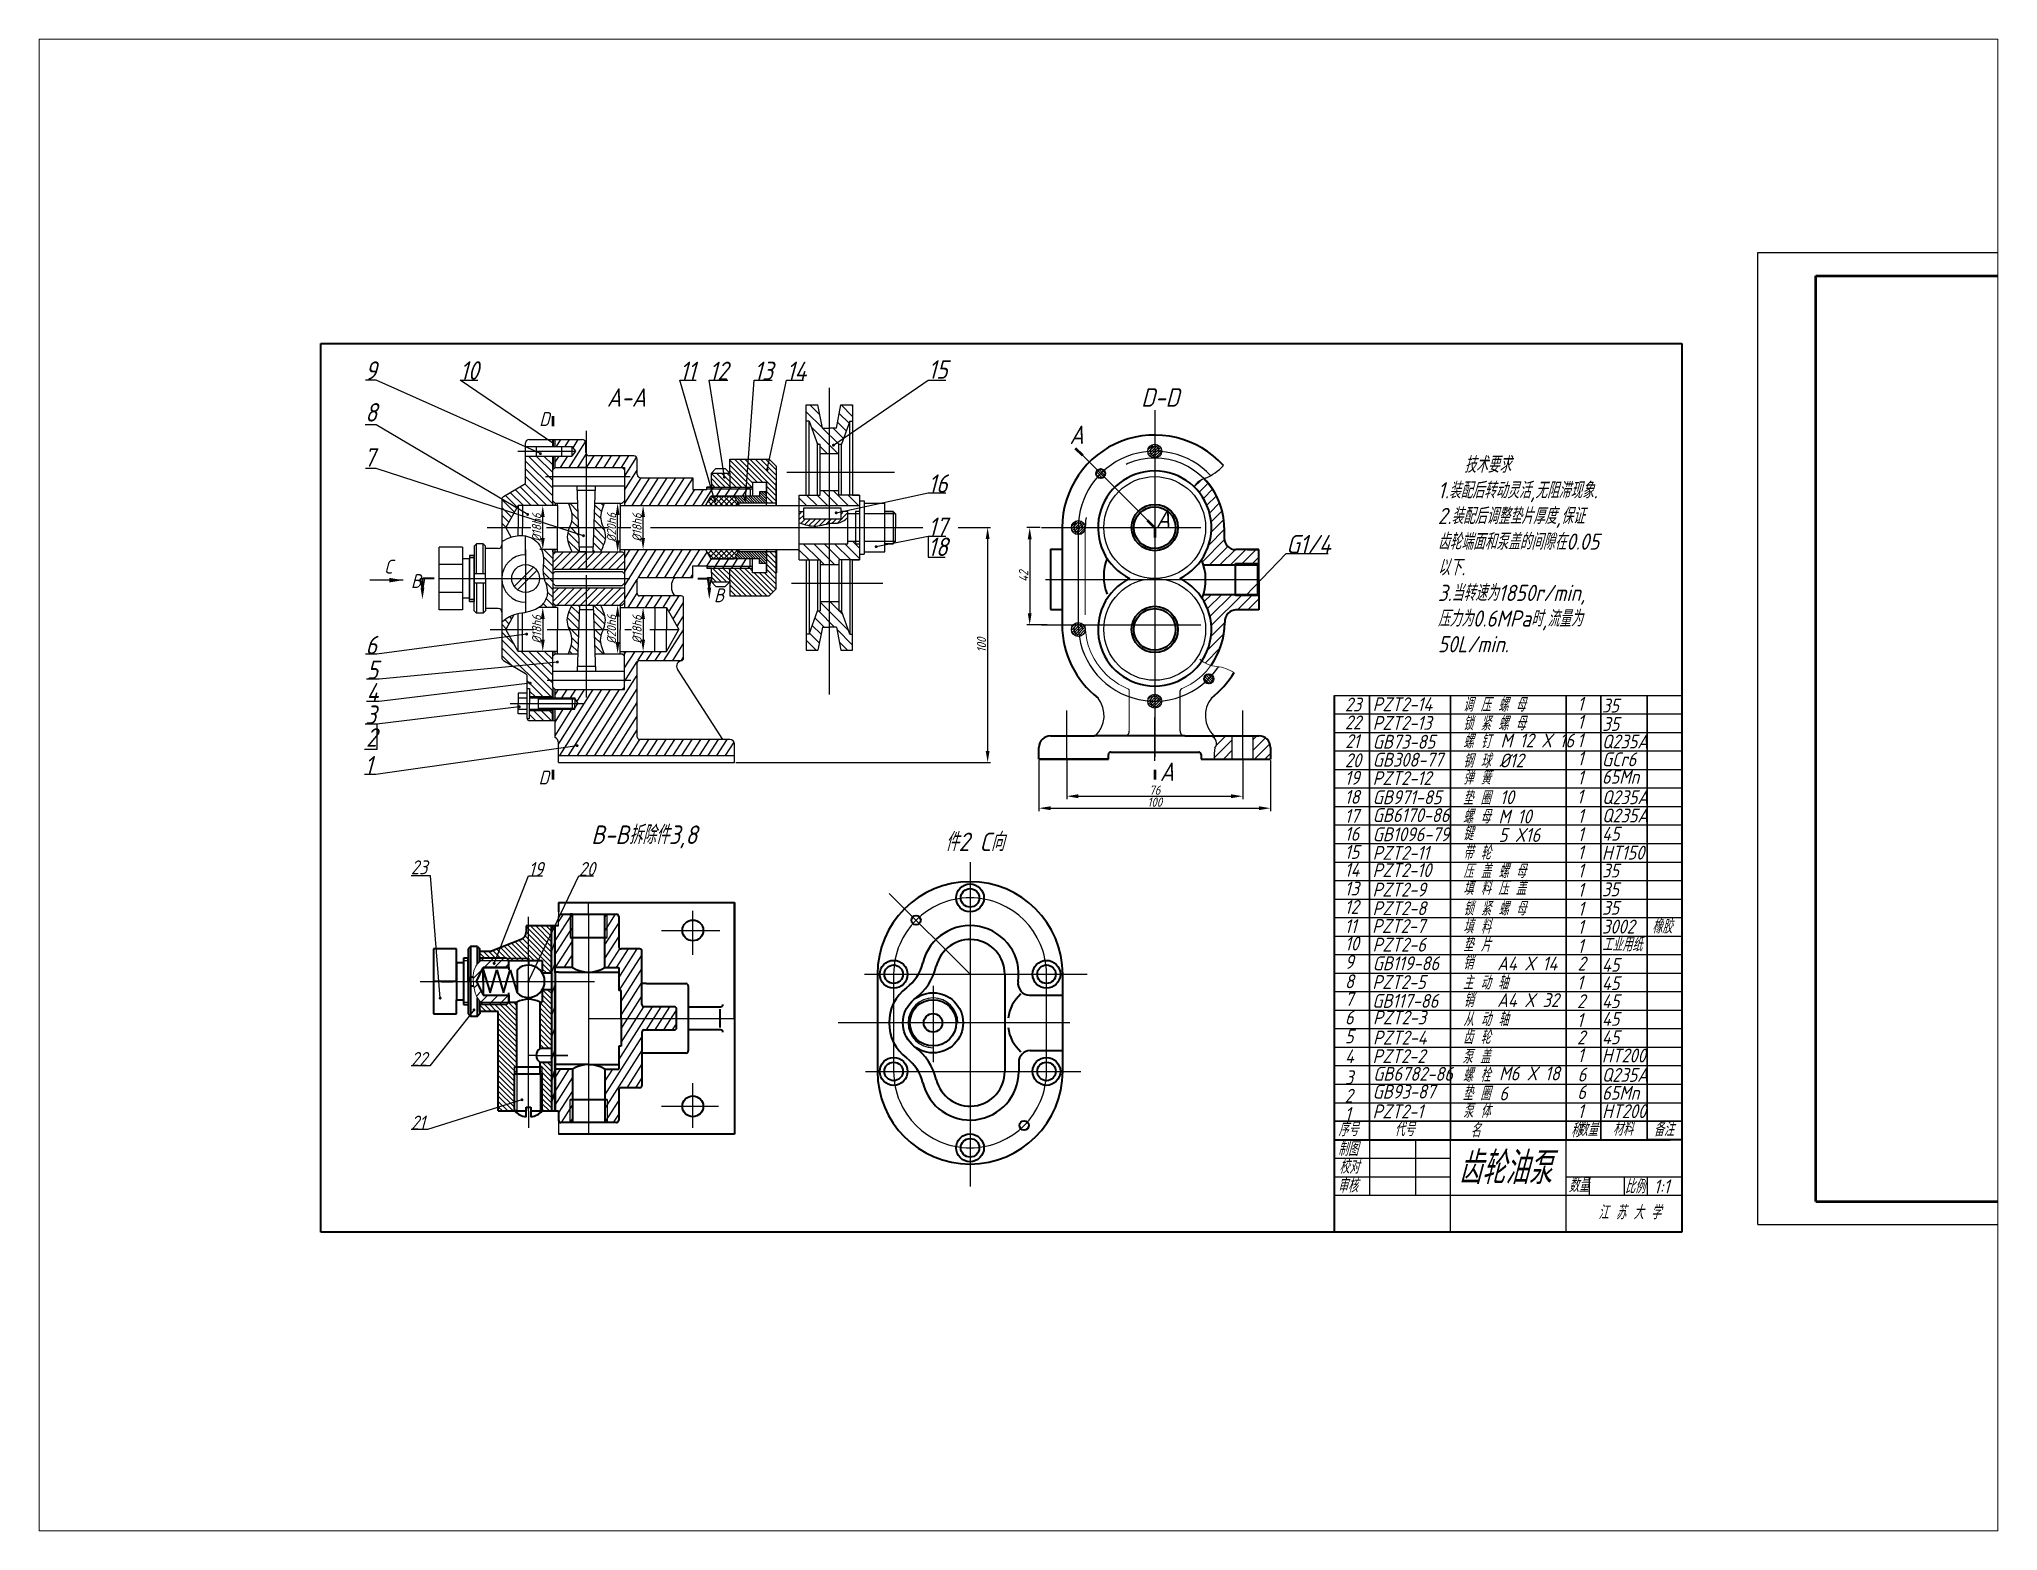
# Paper-space layout '布局1' of a CAD drawing. Header units: millimetres. Extents: x 27 to 240, y 20 to 183.
# The model-space entities are those that its viewports show. They can reach past a viewport. Long polylines and large blocks are cut down to what shows.
import ezdxf

# ---------------------------------------------------------------- set-up
doc = ezdxf.new("R2010")
doc.units = ezdxf.units.MM
doc.header["$LTSCALE"] = 0.3
for name, pattern in [('ACAD_ISO02W100', [15, 12, -3]), ('CENTER', [50.8, 31.75, -6.35, 6.35, -6.35]), ('DASHED', [19.05, 12.7, -6.35])]:
    doc.linetypes.add(name, pattern=pattern)
for name, color, linetype in [('center', 7, 'CENTER'), ('xi', 7, 'Continuous'), ('xishi', 7, 'Continuous'), ('xishixian', 7, 'Continuous'), ('xu', 7, 'ACAD_ISO02W100'), ('xuxian', 7, 'DASHED'), ('zhongxin', 7, 'CENTER'), ('zhongxinxian', 7, 'CENTER')]:
    doc.layers.add(name, color=color, linetype=linetype)
for name, color, linetype, lineweight in [('cushi', 7, 'Continuous', 35), ('cushixian', 7, 'Continuous', 35), ('图层1', 7, 'Continuous', 35)]:
    doc.layers.add(name, color=color, linetype=linetype, lineweight=lineweight)
doc.styles.get("Standard").update_dxf_attribs({"font": 'gbeitc.shx', "height": 4, "bigfont": 'gbcbig.shx'})
doc.dimstyles.new('ISO-25', dxfattribs={"dimtxt": 6, "dimasz": 5, "dimexe": 1.25, "dimexo": 0.625, "dimtad": 1, "dimtxsty": 'Standard', "dimcen": 2.5, "dimadec": 0, "dimazin": 0, "dimtfac": 1, "dimtmove": 0, "dimatfit": 3, "dimfxl": 0, "dimarcsym": 0})
pattern_1 = [(45, (-1036.6642, -349.3497), (-2.245064, 2.245064), [])]
pattern_2 = [(70, (-1036.6642, -349.3497), (-2.983524, 1.085914), [])]
pattern_3 = [(57.5, (575.8337, -75.075), (-2.677768, 1.705926), [])]
pattern_4 = [(135, (472.9691, 375.1153), (-0.561266, -0.561266), [])]
pattern_5 = [(315, (575.8337, -75.075), (1.122532, 1.122532), [])]
pattern_6 = [(225, (575.8337, -75.07495), (0.561266, -0.561266), [])]

psp = doc.layouts.new('布局1')

msp = doc.modelspace()

# ---------------------------------------------------------------- texts
at = {"layer": 'xi'}
for s, height, p in [('9', 8, (-181.742, 537.096)), ('10', 8, (-140.697, 537.119)), ('11', 8, (-45.787, 536.951)), ('12', 8, (-33.021, 536.955)), ('13', 8, (-13.688, 536.956)), ('14', 8, (0.341, 536.956)), ('15', 8, (61.524, 537.557)), ('A-A', 8, (-77.272, 525.49)), ('D-D', 8, (153.506, 525.49)), ('8', 8, (-181.637, 519.046)), ('D', 6, (-106.479, 517.153)), ('A', 8, (122.549, 509.373)), ('7', 8, (-182.15, 499.549)), ('   技术要求', 7, (281.622, 496.949)), ('16', 8, (61.524, 488.241)), ('1.装配后转动灵活,无阻滞现象.', 7, (281.622, 485.866)), ('2.装配后调整垫片厚度,保证', 7, (281.622, 474.783)), ('17', 8, (61.512, 469.612)), ('A', 8, (159.888, 473.303)), ('18', 8, (61.394, 460.955)), ('G1/4', 8, (216.161, 462.078)), ('齿轮端面和泵盖的间隙在0.05', 7, (281.622, 463.699)), ('C', 6, (-173.498, 453.364)), ('以下.', 7, (281.622, 452.616)), ('B', 6, (-161.886, 447.16)), ('3.当转速为1850r/min,', 7, (281.622, 441.533)), ('B', 6, (-31.001, 441.031)), ('压力为0.6MPa时,流量为', 7, (281.622, 430.449)), ('6', 8, (-181.519, 418.501)), ('50L/min.', 7, (281.622, 419.366)), ('5', 8, (-181.031, 407.76)), ('4', 8, (-181.106, 398.05)), ('3', 8, (-181.622, 388.372)), ('2', 8, (-181.269, 378.59)), ('1', 8, (-181.91, 366.557)), ('D', 6, (-106.755, 362.252)), ('A', 8, (161.562, 363.774)), ('B-B拆除件3,8', 8, (-84.015, 336.542)), (' 件2 C向', 8, (64.545, 333.454)), ('23', 6, (-161.858, 323.484)), ('19', 6, (-111.046, 322.752)), ('20', 6, (-89.359, 322.763)), ('22', 6, (-161.858, 240.663)), ('21', 6, (-161.858, 213.186)), ('齿轮油泵', 14, (290.357, 189.536))]:
    msp.add_text(s, height=height, dxfattribs=at).set_placement(p)
at = {"layer": 'xishi'}
for s, p in [('23', (241.485, 393.814)), ('PZT2-14', (253.498, 393.931)), ('调 压 螺 母', (292.5, 393.741)), ('1', (341.938, 394.133)), ('35', (352.514, 393.35)), ('22', (241.485, 386.074)), ('PZT2-13', (253.498, 385.864)), ('锁 紧 螺 母', (292.5, 385.652)), ('1', (341.938, 386.304)), ('35', (352.644, 385.391)), ('21', (241.661, 377.981)), ('GB73-85', (253.499, 377.718)), ('螺 钉', (292.563, 377.898)), ('M 12 X 16', (308.725, 378.282)), ('1', (341.807, 378.346)), ('Q235A', (352.514, 377.824)), ('20', (241.485, 369.712)), ('GB308-77', (253.499, 369.945)), ('钢 球', (292.542, 369.482)), ('%%C12', (308.2, 369.635)), ('1', (341.938, 370.517)), ('GCr6', (352.514, 370.126)), ('19', (241.485, 362.147)), ('PZT2-12', (253.499, 361.996)), ('弹 簧', (292.566, 362.256)), ('1', (341.938, 362.298)), ('65Mn', (352.514, 362.558)), ('18', (241.396, 353.91)), ('GB971-85', (253.49, 353.745)), ('垫 圈', (292.434, 353.459)), ('10', (308.445, 353.734)), ('1', (341.688, 354.031)), ('Q235A', (352.57, 353.745)), ('17', (241.396, 345.653)), ('GB6170-86', (253.49, 346.019)), ('螺 母', (292.434, 345.447)), ('M 10', (307.792, 345.416)), ('1', (341.996, 345.682)), ('Q235A', (352.563, 345.849)), ('16', (241.396, 337.956)), ('GB1096-79', (253.49, 337.721)), ('键', (292.52, 338.14)), ('5 X16', (307.907, 337.425)), ('1', (341.997, 337.729)), ('45', (352.563, 337.973)), ('15', (241.396, 330.119)), ('PZT2-11', (253.49, 329.708)), ('带 轮', (292.52, 329.76)), ('1', (341.977, 329.923)), ('HT150', (352.525, 329.792)), ('14', (241.396, 322.422)), ('PZT2-10', (253.47, 322.252)), ('压 盖 螺 母', (292.605, 321.803)), ('1', (342.025, 322.07)), ('35', (352.525, 322.067)), ('13', (241.396, 314.305)), ('PZT2-9', (253.446, 313.826)), ('填 料 压 盖', (292.544, 314.475)), ('1', (342.02, 313.739)), ('35', (352.518, 313.926)), ('12', (241.396, 306.328)), ('PZT2-8', (253.463, 305.798)), ('锁 紧 螺 母', (292.644, 305.645)), ('1', (342.131, 305.56)), ('35', (352.57, 305.96)), ('11', (241.396, 298.071)), ('10', (241.503, 290.526)), ('PZT2-7', (253.288, 298.098)), ('垫 片', (292.555, 290.028)), ('填 料', (292.532, 297.832)), ('1', (341.998, 297.739)), ('3002', (352.524, 297.844)), ('工业用纸 ', (352.565, 290.159)), ('橡胶', (374.164, 297.881)), ('9', (241.503, 282.591)), ('PZT2-6', (253.46, 290.04)), ('GB119-86', (253.492, 281.979)), ('销', (292.507, 282.264)), ('A4 X 14', (307.254, 281.874)), ('2', (341.991, 281.877)), ('1', (341.927, 289.437)), ('8', (241.503, 274.203)), ('PZT2-5', (253.364, 273.88)), ('主 动 轴', (292.444, 273.644)), ('1', (341.697, 273.655)), ('45', (352.505, 273.411)), ('45', (352.517, 281.332)), ('7', (241.503, 266.496)), ('GB117-86', (253.333, 265.747)), ('销', (292.723, 266.029)), ('A4 X 32', (307.254, 266.087)), ('2', (341.769, 265.618)), ('45', (352.505, 265.62)), ('6', (241.503, 258.561)), ('PZT2-3', (253.645, 258.567)), ('从 动 轴', (292.598, 257.829)), ('1', (341.697, 257.472)), ('45', (352.473, 257.977)), ('5', (241.503, 250.4)), ('PZT2-4', (253.645, 249.869)), ('齿 轮', (292.467, 250.134)), ('2', (341.774, 249.958)), ('45', (352.495, 250.021)), ('4', (241.503, 241.785)), ('PZT2-2', (253.462, 241.884)), ('泵 盖', (292.244, 241.701)), ('1', (341.966, 242.272)), ('HT200', (352.465, 242.15)), ('3', (241.503, 232.717)), ('GB6782-86', (253.719, 234.235)), ('螺 栓', (292.365, 233.743)), ('M6 X 18', (308.073, 234.406)), ('6', (342.003, 233.908)), ('Q235A', (352.478, 233.772)), ('2', (241.391, 224.761)), ('GB93-87', (253.463, 226.544)), ('垫 圈', (292.335, 225.727)), ('6', (308.168, 225.75)), ('6', (341.854, 226.315)), ('65Mn', (352.536, 226.017)), ('1', (241.391, 216.877)), ('PZT2-1', (253.463, 217.993)), ('泵 体', (292.455, 218.213)), ('1', (341.999, 218.094)), ('HT200', (352.618, 218.094)), ('序号', (238.64, 210.288)), ('代号', (262.91, 210.288)), (' 名            称', (292.447, 209.83)), (' 数量 ', (338.697, 210.288)), ('材料 ', (357.243, 210.517)), ('备注', (374.873, 210.288)), ('制图', (238.494, 201.762)), ('校对', (239.02, 194.136)), ('审核', (238.395, 185.93)), ('数量', (338.146, 186.08)), ('比例', (362.391, 185.59)), ('1:1', (374.89, 185.59)), ('  江 苏 大 学', (344.428, 174.367))]:
    msp.add_text(s, height=6, dxfattribs=at).set_placement(p)

# ---------------------------------------------------------------- blocks, each defined once
blk = doc.blocks.new('*D10')
at = {"layer": 'Defpoints', "color": 0, "transparency": 16777216}
for p in [(110.49, 473.25), (105.36, 431.25), (113.48, 431.25)]:
    blk.add_point(p, dxfattribs=at)
at = {"layer": 'xi', "color": 0, "lineweight": -2, "transparency": 16777216}
for p, q in [((109.87, 473.25), (104.11, 473.25)), ((105.36, 468.25), (105.36, 436.25)), ((112.85, 431.25), (104.11, 431.25))]:
    blk.add_line(p, q, dxfattribs=at)
at = {"layer": 'xi', "color": 0, "transparency": 16777216}
for points in [[(104.52, 468.25), (106.19, 468.25), (105.36, 473.25)], [(104.52, 436.25), (106.19, 436.25), (105.36, 431.25)]]:
    blk.add_solid(points, dxfattribs=at)
at = {"layer": 'xi', "color": 0, "transparency": 16777216, "insert": (102.73, 452.25), "char_height": 4, "attachment_point": 5, "rotation": 90}
blk.add_mtext('42', dxfattribs=at)
blk = doc.blocks.new('_None')
blk = doc.blocks.new('*D11')
at = {"layer": 'Defpoints', "color": 0, "transparency": 16777216}
for p in [(121.36, 373.2), (197.36, 373.25), (197.36, 357.19)]:
    blk.add_point(p, dxfattribs=at)
at = {"layer": 'xi', "color": 0, "lineweight": -2, "transparency": 16777216}
for p, q in [((121.36, 372.58), (121.36, 355.94)), ((197.36, 372.62), (197.36, 355.94)), ((126.36, 357.19), (192.36, 357.19))]:
    blk.add_line(p, q, dxfattribs=at)
at = {"layer": 'xi', "color": 0, "transparency": 16777216}
for points in [[(126.36, 358.02), (126.36, 356.35), (121.36, 357.19)], [(192.36, 358.02), (192.36, 356.35), (197.36, 357.19)]]:
    blk.add_solid(points, dxfattribs=at)
at = {"layer": 'xi', "color": 0, "transparency": 16777216, "insert": (159.36, 359.81), "char_height": 4, "attachment_point": 5}
blk.add_mtext('76', dxfattribs=at)
blk = doc.blocks.new('*D12')
at = {"layer": 'Defpoints', "color": 0, "transparency": 16777216}
for p in [(109.36, 373.25), (209.36, 373.25), (209.36, 352.01)]:
    blk.add_point(p, dxfattribs=at)
at = {"layer": 'xi', "color": 0, "lineweight": -2, "transparency": 16777216}
for p, q in [((109.36, 372.62), (109.36, 350.76)), ((209.36, 372.62), (209.36, 350.76)), ((114.36, 352.01), (204.36, 352.01))]:
    blk.add_line(p, q, dxfattribs=at)
at = {"layer": 'xi', "color": 0, "transparency": 16777216}
for points in [[(114.36, 352.84), (114.36, 351.17), (109.36, 352.01)], [(204.36, 352.84), (204.36, 351.17), (209.36, 352.01)]]:
    blk.add_solid(points, dxfattribs=at)
at = {"layer": 'xi', "color": 0, "transparency": 16777216, "insert": (159.36, 354.63), "char_height": 4, "attachment_point": 5}
blk.add_mtext('100', dxfattribs=at)
blk = doc.blocks.new('*D13')
at = {"layer": 'Defpoints', "color": 0, "transparency": 16777216}
for p in [(-102.59, 438.76), (-104.95, 419.76), (-102.59, 419.76)]:
    blk.add_point(p, dxfattribs=at)
at = {"layer": 'xi', "color": 0, "lineweight": -2, "transparency": 16777216}
for p, q in [((-103.22, 438.76), (-106.2, 438.76)), ((-104.95, 433.76), (-104.95, 424.76)), ((-103.22, 419.76), (-106.2, 419.76))]:
    blk.add_line(p, q, dxfattribs=at)
at = {"layer": 'xi', "color": 0, "transparency": 16777216}
for points in [[(-105.79, 433.76), (-104.12, 433.76), (-104.95, 438.76)], [(-105.79, 424.76), (-104.12, 424.76), (-104.95, 419.76)]]:
    blk.add_solid(points, dxfattribs=at)
at = {"layer": 'xi', "color": 0, "transparency": 16777216, "insert": (-107.58, 429.26), "char_height": 4, "attachment_point": 5, "rotation": 90}
blk.add_mtext('%%c18h6', dxfattribs=at)
blk = doc.blocks.new('*D4')
at = {"layer": 'Defpoints', "color": 0, "transparency": 16777216}
for p in [(-75.21, 439.76), (-75.21, 418.76), (-72.63, 418.76)]:
    blk.add_point(p, dxfattribs=at)
at = {"layer": 'xi', "color": 0, "lineweight": -2, "transparency": 16777216}
for p, q in [((-74.58, 439.76), (-71.38, 439.76)), ((-72.63, 434.76), (-72.63, 423.76)), ((-74.58, 418.76), (-71.38, 418.76))]:
    blk.add_line(p, q, dxfattribs=at)
at = {"layer": 'xi', "color": 0, "transparency": 16777216}
for points in [[(-73.47, 434.76), (-71.8, 434.76), (-72.63, 439.76)], [(-73.47, 423.76), (-71.8, 423.76), (-72.63, 418.76)]]:
    blk.add_solid(points, dxfattribs=at)
at = {"layer": 'xi', "color": 0, "transparency": 16777216, "insert": (-75.26, 429.26), "char_height": 4, "attachment_point": 5, "rotation": 90}
blk.add_mtext('%%c20h6', dxfattribs=at)
blk = doc.blocks.new('*D5')
at = {"layer": 'Defpoints', "color": 0, "transparency": 16777216}
for p in [(-62.9, 438.76), (-62.9, 419.76), (-61.62, 419.76)]:
    blk.add_point(p, dxfattribs=at)
at = {"layer": 'xi', "color": 0, "lineweight": -2, "transparency": 16777216}
for p, q in [((-62.27, 438.76), (-60.37, 438.76)), ((-61.62, 433.76), (-61.62, 424.76)), ((-62.27, 419.76), (-60.37, 419.76))]:
    blk.add_line(p, q, dxfattribs=at)
at = {"layer": 'xi', "color": 0, "transparency": 16777216}
for points in [[(-62.46, 433.76), (-60.79, 433.76), (-61.62, 438.76)], [(-62.46, 424.76), (-60.79, 424.76), (-61.62, 419.76)]]:
    blk.add_solid(points, dxfattribs=at)
at = {"layer": 'xi', "color": 0, "transparency": 16777216, "insert": (-64.25, 429.26), "char_height": 4, "attachment_point": 5, "rotation": 90}
blk.add_mtext('%%c18h6', dxfattribs=at)
blk = doc.blocks.new('*D6')
at = {"layer": 'Defpoints', "color": 0, "transparency": 16777216}
for p in [(-104.95, 482.76), (-102.59, 482.76), (-102.59, 463.76)]:
    blk.add_point(p, dxfattribs=at)
at = {"layer": 'xi', "color": 0, "lineweight": -2, "transparency": 16777216}
for p, q in [((-103.22, 482.76), (-106.2, 482.76)), ((-104.95, 468.76), (-104.95, 477.76)), ((-103.22, 463.76), (-106.2, 463.76))]:
    blk.add_line(p, q, dxfattribs=at)
at = {"layer": 'xi', "color": 0, "transparency": 16777216}
for points in [[(-105.79, 477.76), (-104.12, 477.76), (-104.95, 482.76)], [(-105.79, 468.76), (-104.12, 468.76), (-104.95, 463.76)]]:
    blk.add_solid(points, dxfattribs=at)
at = {"layer": 'xi', "color": 0, "transparency": 16777216, "insert": (-107.58, 473.26), "char_height": 4, "attachment_point": 5, "rotation": 90}
blk.add_mtext('%%c18h6', dxfattribs=at)
blk = doc.blocks.new('*D7')
at = {"layer": 'Defpoints', "color": 0, "transparency": 16777216}
for p in [(-75.21, 483.76), (-72.63, 483.76), (-75.21, 462.76)]:
    blk.add_point(p, dxfattribs=at)
at = {"layer": 'xi', "color": 0, "lineweight": -2, "transparency": 16777216}
for p, q in [((-74.58, 483.76), (-71.38, 483.76)), ((-72.63, 467.76), (-72.63, 478.76)), ((-74.58, 462.76), (-71.38, 462.76))]:
    blk.add_line(p, q, dxfattribs=at)
at = {"layer": 'xi', "color": 0, "transparency": 16777216}
for points in [[(-73.47, 478.76), (-71.8, 478.76), (-72.63, 483.76)], [(-73.47, 467.76), (-71.8, 467.76), (-72.63, 462.76)]]:
    blk.add_solid(points, dxfattribs=at)
at = {"layer": 'xi', "color": 0, "transparency": 16777216, "insert": (-75.26, 473.26), "char_height": 4, "attachment_point": 5, "rotation": 90}
blk.add_mtext('%%c20h6', dxfattribs=at)
blk = doc.blocks.new('*D8')
at = {"layer": 'Defpoints', "color": 0, "transparency": 16777216}
for p in [(-62.9, 482.76), (-61.62, 482.76), (-62.9, 463.76)]:
    blk.add_point(p, dxfattribs=at)
at = {"layer": 'xi', "color": 0, "lineweight": -2, "transparency": 16777216}
for p, q in [((-62.27, 482.76), (-60.37, 482.76)), ((-61.62, 468.76), (-61.62, 477.76)), ((-62.27, 463.76), (-60.37, 463.76))]:
    blk.add_line(p, q, dxfattribs=at)
at = {"layer": 'xi', "color": 0, "transparency": 16777216}
for points in [[(-62.46, 477.76), (-60.79, 477.76), (-61.62, 482.76)], [(-62.46, 468.76), (-60.79, 468.76), (-61.62, 463.76)]]:
    blk.add_solid(points, dxfattribs=at)
at = {"layer": 'xi', "color": 0, "transparency": 16777216, "insert": (-64.25, 473.26), "char_height": 4, "attachment_point": 5, "rotation": 90}
blk.add_mtext('%%c18h6', dxfattribs=at)
blk = doc.blocks.new('*D9')
at = {"layer": 'Defpoints', "color": 0, "transparency": 16777216}
for p in [(73.81, 473.26), (-22.15, 371.76), (87.19, 371.76)]:
    blk.add_point(p, dxfattribs=at)
at = {"layer": 'xi', "color": 0, "lineweight": -2, "transparency": 16777216}
for p, q in [((74.44, 473.26), (88.44, 473.26)), ((87.19, 468.26), (87.19, 376.76)), ((-21.52, 371.76), (88.44, 371.76))]:
    blk.add_line(p, q, dxfattribs=at)
at = {"layer": 'xi', "color": 0, "transparency": 16777216}
for points in [[(86.35, 468.26), (88.02, 468.26), (87.19, 473.26)], [(86.35, 376.76), (88.02, 376.76), (87.19, 371.76)]]:
    blk.add_solid(points, dxfattribs=at)
at = {"layer": 'xi', "color": 0, "transparency": 16777216, "insert": (84.56, 422.51), "char_height": 4, "attachment_point": 5, "rotation": 90}
blk.add_mtext('100', dxfattribs=at)

# ---------------------------------------------------------------- dimensions: what is measured, and where the dimension line sits
at = {"layer": 'xi'}
for base, p1, p2, angle, text, picture, middle in [((-104.952, 482.762), (-102.594, 463.762), (-102.594, 482.762), 270, '%%c18h6', '*D6', (-107.577, 473.262)), ((-72.634, 483.762), (-75.207, 462.762), (-75.207, 483.762), 270, '%%c20h6', '*D7', (-75.259, 473.262)), ((-61.624, 482.762), (-62.896, 463.762), (-62.896, 482.762), 270, '%%c18h6', '*D8', (-64.249, 473.262)), ((87.188, 371.762), (73.812, 473.262), (-22.147, 371.762), 90, '100', '*D9', (84.563, 422.512)), ((-104.952, 419.762), (-102.594, 438.762), (-102.594, 419.762), 90, '%%c18h6', '*D13', (-107.577, 429.262)), ((-72.634, 418.762), (-75.207, 439.762), (-75.207, 418.762), 90, '%%c20h6', '*D4', (-75.259, 429.262)), ((-61.624, 419.762), (-62.896, 438.762), (-62.896, 419.762), 90, '%%c18h6', '*D5', (-64.249, 429.262))]:
    dim = msp.add_linear_dim(base=base, p1=p1, p2=p2, angle=angle, text=text, dimstyle='ISO-25', override={"dimldrblk": 'None'}, dxfattribs=at)
    dim.commit()
    dim.dimension.update_dxf_attribs({"geometry": picture, "text_midpoint": middle})
dim = msp.add_linear_dim(base=(105.356, 431.249), p1=(110.494, 473.249), p2=(113.477, 431.249), angle=90, dimstyle='ISO-25', override={"dimldrblk": 'None'}, dxfattribs=at)
dim.commit()
dim.dimension.update_dxf_attribs({"geometry": '*D10', "text_midpoint": (102.731, 452.249)})
for base, p1, p2, picture, middle in [((209.356, 352.008), (109.356, 373.249), (209.356, 373.249), '*D12', (159.356, 352.008)), ((197.356, 357.187), (121.36, 373.202), (197.356, 373.249), '*D11', (159.358, 357.187))]:
    dim = msp.add_linear_dim(base=base, p1=p1, p2=p2, dimstyle='ISO-25', override={"dimldrblk": 'None'}, dxfattribs=at)
    dim.commit()
    dim.dimension.update_dxf_attribs({"geometry": picture, "text_midpoint": middle, "dimtype": 160})

# ---------------------------------------------------------------- hatches: boundary and pattern name
h = msp.add_hatch(color=256)
h.paths.add_polyline_path([(-101.147, 261.195), (-99.647, 261.195), (-99.647, 273.1), (-99.647, 274.348), (-99.647, 280.801), (-99.647, 301.195), (-101.147, 301.195), (-101.147, 280.801), (-101.147, 273.59)])
h.paths.add_polyline_path([(-99.647, 261.195), (-101.147, 261.195), (-101.147, 245.195), (-99.647, 245.195)])
h.paths.add_polyline_path([(-99.647, 245.195), (-101.147, 245.195), (-101.147, 221.195), (-99.647, 221.195)])
at = {"layer": 'cushixian'}
h = msp.add_hatch(dxfattribs=at)
h.set_pattern_fill('ANSI31', color=256, angle=25, style=0)
h.set_pattern_definition(pattern_2)
h.paths.add_polyline_path([(-99.647, 245.195), (-100.938, 245.195), (-101.147, 245.195), (-101.147, 221.195), (-99.647, 221.195)])
at = {"layer": 'xi'}
h = msp.add_hatch(dxfattribs=at)
h.set_pattern_fill('ANSI31', color=256, angle=270, style=0)
h.set_pattern_definition([(315, (575.8337, -75.075), (2.245064, 2.245064), [])])
h.paths.add_polyline_path([(18.853, 489.262), (14.853, 489.262), (14.853, 487.262), (5.853, 487.262), (5.853, 482.762), (18.853, 482.762)])
h.paths.add_polyline_path([(31.853, 487.262), (28.853, 487.262), (22.853, 487.262), (22.853, 489.262), (18.853, 489.262), (18.853, 482.762), (31.853, 482.762)])
h.paths.add_polyline_path([(18.853, 466.262), (5.853, 466.262), (5.853, 459.262), (8.853, 459.262), (14.853, 459.262), (14.853, 457.262), (18.853, 457.262)])
h.paths.add_polyline_path([(31.853, 466.262), (30.056, 466.262), (30.056, 467.262), (26.853, 467.262), (26.853, 466.262), (18.853, 466.262), (18.853, 457.262), (22.853, 457.262), (22.853, 459.262), (31.853, 459.262)])
h.paths.add_polyline_path([(22.853, 441.262), (18.853, 441.262), (18.853, 430.262), (21.844, 430.262), (23.853, 420.262), (28.853, 420.262), (28.853, 427.262), (27.653, 427.262), (24.053, 437.262), (22.853, 437.262)])
h.paths.add_polyline_path([(18.853, 441.262), (14.853, 441.262), (14.853, 437.262), (13.653, 437.262), (10.053, 427.262), (8.853, 427.262), (8.853, 420.262), (13.853, 420.262), (15.862, 430.262), (18.853, 430.262)])
h.paths.add_polyline_path([(18.853, 516.262), (15.862, 516.262), (13.853, 526.262), (8.853, 526.262), (8.853, 519.262), (10.053, 519.262), (13.653, 509.262), (14.853, 509.262), (14.853, 505.262), (18.853, 505.262)])
h.paths.add_polyline_path([(27.653, 519.262), (28.853, 519.262), (28.853, 526.262), (23.853, 526.262), (21.844, 516.262), (18.853, 516.262), (18.853, 505.262), (22.853, 505.262), (22.853, 509.262), (24.053, 509.262)])
h = msp.add_hatch(color=256, dxfattribs=at)
h.paths.add_polyline_path([(-99.647, 511.327), (-100.647, 511.327), (-100.647, 508.362), (-99.647, 508.362)])
h.paths.add_polyline_path([(-99.647, 504.162), (-100.647, 504.162), (-100.647, 498.262), (-99.647, 499.262)])
h.paths.add_polyline_path([(-99.647, 483.762), (-100.647, 484.762), (-100.647, 482.762), (-99.647, 482.762)])
h.paths.add_polyline_path([(-99.647, 463.762), (-100.647, 463.762), (-100.647, 462.762), (-100.647, 461.762), (-99.647, 462.762)])
h.paths.add_polyline_path([(-99.647, 439.762), (-100.647, 440.762), (-100.647, 438.762), (-99.647, 438.762)])
h.paths.add_polyline_path([(-99.647, 419.762), (-100.647, 419.762), (-100.647, 417.762), (-99.647, 418.762)])
h.paths.add_polyline_path([(-99.647, 403.262), (-100.647, 404.262), (-100.647, 399.762), (-99.647, 399.762)])
h.paths.add_polyline_path([(-99.647, 394.762), (-100.647, 394.762), (-100.647, 389.762), (-99.647, 389.762)])
h = msp.add_hatch(dxfattribs=at)
h.set_pattern_fill('ANSI31', color=256, angle=12.5, style=0)
h.set_pattern_definition(pattern_3)
h.paths.add_polyline_path([(-64.147, 407.262), (-69.647, 407.262), (-69.647, 404.262), (-69.647, 403.262), (-70.647, 403.262), (-99.647, 403.262), (-99.647, 399.762), (-92.147, 399.762), (-92.147, 399.262), (-91.147, 399.262), (-89.859, 397.262), (-91.147, 395.262), (-92.147, 395.262), (-92.147, 394.762), (-99.647, 394.762), (-99.647, 382.553, -0.2982166), (-98.147, 380.262), (-98.147, 374.762), (-22.147, 374.762), (-22.147, 379.762, 0.4142136), (-24.147, 381.762), (-64.147, 381.762)])
h.paths.add_polyline_path([(-64.147, 415.762), (-44.147, 415.762), (-44.147, 443.762), (-64.147, 443.762), (-64.147, 451.762), (-46.747, 451.762), (-40.147, 451.762), (-40.147, 456.762), (-34.147, 456.762), (-34.147, 456.562), (-32.147, 456.562), (-15.547, 456.562), (-15.347, 456.762), (-15.347, 459.762), (-32.347, 459.762), (-34.647, 463.762), (-69.647, 463.762), (-69.647, 438.762), (-56.501, 438.762), (-51.501, 438.762), (-46.173, 429.262), (-51.501, 419.762), (-56.501, 419.762), (-69.647, 419.762), (-69.647, 407.262), (-64.147, 407.262)])
h.paths.add_polyline_path([(-15.547, 456.562), (-32.147, 456.562), (-34.147, 456.562), (-34.147, 455.762), (-32.147, 455.762), (-16.347, 455.762)], flags=17)
h.paths.add_polyline_path([(-15.347, 489.762), (-15.547, 489.962), (-32.147, 489.962), (-34.147, 489.962), (-34.147, 489.762), (-40.147, 489.762), (-40.147, 494.762), (-48.147, 494.762), (-62.647, 494.762, -0.4142136), (-64.147, 496.262), (-64.147, 502.762, 0.4142136), (-65.647, 504.262), (-84.884, 504.262, -0.2556338), (-86.147, 504.953), (-86.147, 499.262), (-70.647, 499.262), (-69.647, 499.262), (-69.647, 498.262), (-69.647, 482.762), (-34.647, 482.762), (-32.347, 486.762), (-15.347, 486.762)])
h.paths.add_polyline_path([(-16.347, 490.762), (-32.147, 490.762), (-34.147, 490.762), (-34.147, 489.962), (-32.147, 489.962), (-15.547, 489.962)], flags=17)
h.paths.add_polyline_path([(-86.147, 504.953, -0.143396), (-86.384, 505.762), (-86.384, 509.827, 0.4142136), (-87.884, 511.327), (-99.647, 511.327), (-99.647, 508.362), (-92.384, 508.362), (-90.755, 506.262), (-92.384, 504.162), (-99.647, 504.162), (-99.647, 499.262), (-86.147, 499.262)])
h = msp.add_hatch(dxfattribs=at)
h.set_pattern_fill('ANSI31', color=256, scale=0.25, angle=180, style=0)
h.set_pattern_definition(pattern_6)
h.paths.add_polyline_path([(162.353, 506.112, 0.022841), (159.343, 506.249), (159.343, 503.249, 0.4022591)])
h.paths.add_polyline_path([(159.343, 506.249, 0.0150531), (157.357, 506.188, 0.403408), (159.343, 504.249)])
h.paths.add_polyline_path([(157.357, 506.188, 0.0075814), (156.359, 506.112, 0.399657), (159.343, 503.249), (159.343, 504.249, -0.403408)])
h.paths.add_polyline_path([(159.343, 508.249), (159.343, 509.249, 0.412901), (156.356, 506.249, 0.011368), (156.359, 506.112, -0.0075814), (157.357, 506.188, -0.4211377)])
h.paths.add_polyline_path([(159.343, 508.249, 0.4211377), (157.357, 506.188, -0.0150531), (159.343, 506.249)], flags=17)
h.paths.add_polyline_path([(159.343, 506.249, -0.022841), (162.353, 506.112, 0.011368), (162.356, 506.249, 0.4155274), (159.343, 509.249)])
h = msp.add_hatch(dxfattribs=at)
h.set_pattern_fill('ANSI31', color=256, scale=0.75, angle=90, style=0)
h.set_pattern_definition([(135, (575.8337, -75.075), (-1.683798, -1.683798), [])])
h.paths.add_polyline_path([(-100.647, 504.162), (-112.384, 504.162), (-112.384, 492.327), (-121.91, 486.698, 0.2652422), (-122.647, 485.406), (-122.647, 473.262), (-120.925, 473.262), (-115.647, 482.762), (-100.647, 482.762)])
edge = h.paths.add_edge_path()
edge.add_line((-100.647, 463.762), (-105.42, 463.762))
edge.add_spline(control_points=[(-105.42, 463.762), (-105.399, 463.708), (-105.379, 463.653), (-105.358, 463.598)], knot_values=[21.1582916, 21.1582916, 21.1582916, 21.1582916, 21.3277734, 21.3277734, 21.3277734, 21.3277734], degree=3, periodic=0)
edge.add_spline(control_points=[(-105.358, 463.598), (-105.243, 463.286), (-105.142, 462.969), (-105.055, 462.649)], knot_values=[21.3277734, 21.3277734, 21.3277734, 21.3277734, 22.292198, 22.292198, 22.292198, 22.292198], degree=3, periodic=0)
edge.add_spline(control_points=[(-105.055, 462.649), (-104.985, 462.389), (-104.924, 462.126), (-104.873, 461.862)], knot_values=[22.292198, 22.292198, 22.292198, 22.292198, 23.0776414, 23.0776414, 23.0776414, 23.0776414], degree=3, periodic=0)
edge.add_spline(control_points=[(-104.873, 461.862), (-104.822, 461.602), (-104.772, 461.284), (-104.737, 460.966), (-104.731, 460.909)], knot_values=[23.0776414, 23.0776414, 23.0776414, 23.0776414, 23.8512533, 24.0205504, 24.0205504, 24.0205504, 24.0205504], degree=3, periodic=0)
edge.add_spline(control_points=[(-104.731, 460.909), (-104.691, 460.525), (-104.671, 460.14), (-104.665, 459.757)], knot_values=[24.0205504, 24.0205504, 24.0205504, 24.0205504, 25.1609313, 25.1609313, 25.1609313, 25.1609313], degree=3, periodic=0)
edge.add_spline(control_points=[(-104.665, 459.757), (-104.658, 459.317), (-104.669, 458.878), (-104.689, 458.439)], knot_values=[25.1609313, 25.1609313, 25.1609313, 25.1609313, 26.4666913, 26.4666913, 26.4666913, 26.4666913], degree=3, periodic=0)
edge.add_spline(control_points=[(-104.689, 458.439), (-104.723, 457.709), (-104.782, 456.98), (-104.822, 456.255)], knot_values=[26.4666913, 26.4666913, 26.4666913, 26.4666913, 28.6439957, 28.6439957, 28.6439957, 28.6439957], degree=3, periodic=0)
edge.add_spline(control_points=[(-104.822, 456.255), (-104.843, 455.887), (-104.859, 455.52), (-104.865, 455.155)], knot_values=[28.6439957, 28.6439957, 28.6439957, 28.6439957, 29.7485521, 29.7485521, 29.7485521, 29.7485521], degree=3, periodic=0)
edge.add_spline(control_points=[(-104.865, 455.155), (-104.871, 454.781), (-104.866, 454.408), (-104.844, 454.036)], knot_values=[29.7485521, 29.7485521, 29.7485521, 29.7485521, 30.8786286, 30.8786286, 30.8786286, 30.8786286], degree=3, periodic=0)
edge.add_spline(control_points=[(-104.844, 454.036), (-104.827, 453.73), (-104.798, 453.424), (-104.754, 453.119)], knot_values=[30.8786286, 30.8786286, 30.8786286, 30.8786286, 31.8118968, 31.8118968, 31.8118968, 31.8118968], degree=3, periodic=0)
edge.add_spline(control_points=[(-104.754, 453.119), (-104.753, 453.111), (-104.716, 452.859), (-104.669, 452.608), (-104.617, 452.367)], knot_values=[31.8118968, 31.8118968, 31.8118968, 31.8118968, 31.8383786, 32.5826313, 32.5826313, 32.5826313, 32.5826313], degree=3, periodic=0)
edge.add_spline(control_points=[(-104.617, 452.367), (-104.539, 452.01), (-104.446, 451.655), (-104.343, 451.3)], knot_values=[32.5826313, 32.5826313, 32.5826313, 32.5826313, 33.6810683, 33.6810683, 33.6810683, 33.6810683], degree=3, periodic=0)
edge.add_spline(control_points=[(-104.343, 451.3), (-104.34, 451.287), (-104.336, 451.275), (-104.332, 451.262)], knot_values=[33.6810683, 33.6810683, 33.6810683, 33.6810683, 33.7198042, 33.7198042, 33.7198042, 33.7198042], degree=3, periodic=0)
edge.add_line((-104.332, 451.262), (-100.647, 451.262))
edge.add_line((-100.647, 451.262), (-100.647, 463.762))
edge = h.paths.add_edge_path()
edge.add_line((-100.647, 451.262), (-104.332, 451.262))
edge.add_spline(control_points=[(-104.332, 451.262), (-104.204, 450.822), (-104.062, 450.384), (-103.919, 449.945)], knot_values=[33.7198042, 33.7198042, 33.7198042, 33.7198042, 35.0813903, 35.0813903, 35.0813903, 35.0813903], degree=3, periodic=0)
edge.add_spline(control_points=[(-103.919, 449.945), (-103.781, 449.518), (-103.641, 449.091), (-103.512, 448.663)], knot_values=[35.0813903, 35.0813903, 35.0813903, 35.0813903, 36.4055599, 36.4055599, 36.4055599, 36.4055599], degree=3, periodic=0)
edge.add_spline(control_points=[(-103.512, 448.663), (-103.4, 448.29), (-103.296, 447.915), (-103.208, 447.54)], knot_values=[36.4055599, 36.4055599, 36.4055599, 36.4055599, 37.5618775, 37.5618775, 37.5618775, 37.5618775], degree=3, periodic=0)
edge.add_spline(control_points=[(-103.208, 447.54), (-103.16, 447.336), (-103.117, 447.132), (-103.081, 446.927)], knot_values=[37.5618775, 37.5618775, 37.5618775, 37.5618775, 38.1885543, 38.1885543, 38.1885543, 38.1885543], degree=3, periodic=0)
edge.add_spline(control_points=[(-103.081, 446.927), (-103.034, 446.665), (-102.996, 446.402), (-102.972, 446.137)], knot_values=[38.1885543, 38.1885543, 38.1885543, 38.1885543, 38.9925132, 38.9925132, 38.9925132, 38.9925132], degree=3, periodic=0)
edge.add_spline(control_points=[(-102.972, 446.137), (-102.954, 445.948), (-102.943, 445.758), (-102.939, 445.568)], knot_values=[38.9925132, 38.9925132, 38.9925132, 38.9925132, 39.5680771, 39.5680771, 39.5680771, 39.5680771], degree=3, periodic=0)
edge.add_spline(control_points=[(-102.939, 445.568), (-102.937, 445.464), (-102.938, 445.306), (-102.943, 445.146), (-102.946, 445.091)], knot_values=[39.5680771, 39.5680771, 39.5680771, 39.5680771, 39.8811285, 40.0478624, 40.0478624, 40.0478624, 40.0478624], degree=3, periodic=0)
edge.add_spline(control_points=[(-102.946, 445.091), (-102.957, 444.871), (-102.977, 444.652), (-103.008, 444.432)], knot_values=[40.0478624, 40.0478624, 40.0478624, 40.0478624, 40.7071833, 40.7071833, 40.7071833, 40.7071833], degree=3, periodic=0)
edge.add_spline(control_points=[(-103.008, 444.432), (-103.031, 444.272), (-103.058, 444.112), (-103.091, 443.952)], knot_values=[40.7071833, 40.7071833, 40.7071833, 40.7071833, 41.1887562, 41.1887562, 41.1887562, 41.1887562], degree=3, periodic=0)
edge.add_spline(control_points=[(-103.091, 443.952), (-103.136, 443.734), (-103.19, 443.517), (-103.254, 443.302)], knot_values=[41.1887562, 41.1887562, 41.1887562, 41.1887562, 41.8475082, 41.8475082, 41.8475082, 41.8475082], degree=3, periodic=0)
edge.add_spline(control_points=[(-103.254, 443.302), (-103.3, 443.144), (-103.351, 442.987), (-103.407, 442.832)], knot_values=[41.8475082, 41.8475082, 41.8475082, 41.8475082, 42.3304446, 42.3304446, 42.3304446, 42.3304446], degree=3, periodic=0)
edge.add_spline(control_points=[(-103.407, 442.832), (-103.466, 442.669), (-103.53, 442.507), (-103.599, 442.347)], knot_values=[42.3304446, 42.3304446, 42.3304446, 42.3304446, 42.8396692, 42.8396692, 42.8396692, 42.8396692], degree=3, periodic=0)
edge.add_spline(control_points=[(-103.599, 442.347), (-103.685, 442.148), (-103.779, 441.953), (-103.879, 441.762)], knot_values=[42.8396692, 42.8396692, 42.8396692, 42.8396692, 43.4715636, 43.4715636, 43.4715636, 43.4715636], degree=3, periodic=0)
edge.add_spline(control_points=[(-103.879, 441.762), (-103.956, 441.617), (-104.037, 441.474), (-104.121, 441.333)], knot_values=[43.4715636, 43.4715636, 43.4715636, 43.4715636, 43.9529945, 43.9529945, 43.9529945, 43.9529945], degree=3, periodic=0)
edge.add_spline(control_points=[(-104.121, 441.333), (-104.238, 441.14), (-104.362, 440.953), (-104.493, 440.771)], knot_values=[43.9529945, 43.9529945, 43.9529945, 43.9529945, 44.6136859, 44.6136859, 44.6136859, 44.6136859], degree=3, periodic=0)
edge.add_spline(control_points=[(-104.493, 440.771), (-104.576, 440.657), (-104.674, 440.528), (-104.776, 440.403), (-104.789, 440.387)], knot_values=[44.6136859, 44.6136859, 44.6136859, 44.6136859, 45.0320473, 45.0929988, 45.0929988, 45.0929988, 45.0929988], degree=3, periodic=0)
edge.add_spline(control_points=[(-104.789, 440.387), (-104.924, 440.222), (-105.065, 440.064), (-105.211, 439.911)], knot_values=[45.0929988, 45.0929988, 45.0929988, 45.0929988, 45.7250374, 45.7250374, 45.7250374, 45.7250374], degree=3, periodic=0)
edge.add_spline(control_points=[(-105.211, 439.911), (-105.33, 439.789), (-105.451, 439.67), (-105.577, 439.554)], knot_values=[45.7250374, 45.7250374, 45.7250374, 45.7250374, 46.2345385, 46.2345385, 46.2345385, 46.2345385], degree=3, periodic=0)
edge.add_spline(control_points=[(-105.577, 439.554), (-105.916, 439.242), (-106.281, 438.958), (-106.666, 438.698)], knot_values=[46.2345385, 46.2345385, 46.2345385, 46.2345385, 47.6160461, 47.6160461, 47.6160461, 47.6160461], degree=3, periodic=0)
edge.add_line((-106.574, 438.762), (-100.647, 438.762))
edge.add_line((-100.647, 438.762), (-100.647, 439.762))
edge.add_line((-100.647, 439.762), (-100.647, 451.262))
edge = h.paths.add_edge_path()
edge.add_spline(control_points=[(-117.419, 435.543), (-117.599, 435.486), (-117.778, 435.426), (-117.955, 435.362)], knot_values=[58.6936407, 58.6936407, 58.6936407, 58.6936407, 59.2739899, 59.2739899, 59.2739899, 59.2739899], degree=3, periodic=0)
edge.add_spline(control_points=[(-117.955, 435.362), (-118.182, 435.279), (-118.405, 435.189), (-118.625, 435.091)], knot_values=[59.2739899, 59.2739899, 59.2739899, 59.2739899, 60.0199913, 60.0199913, 60.0199913, 60.0199913], degree=3, periodic=0)
edge.add_spline(control_points=[(-118.625, 435.091), (-118.813, 435.007), (-118.998, 434.916), (-119.179, 434.819)], knot_values=[60.0199913, 60.0199913, 60.0199913, 60.0199913, 60.6579945, 60.6579945, 60.6579945, 60.6579945], degree=3, periodic=0)
edge.add_spline(control_points=[(-119.179, 434.819), (-119.247, 434.783), (-119.379, 434.71), (-119.509, 434.634), (-119.572, 434.595)], knot_values=[60.6579945, 60.6579945, 60.6579945, 60.6579945, 60.8957888, 61.1233389, 61.1233389, 61.1233389, 61.1233389], degree=3, periodic=0)
edge.add_spline(control_points=[(-119.572, 434.595), (-119.833, 434.437), (-120.092, 434.262), (-120.375, 434.058)], knot_values=[61.1233389, 61.1233389, 61.1233389, 61.1233389, 62.0578054, 62.0578054, 62.0578054, 62.0578054], degree=3, periodic=0)
edge.add_spline(control_points=[(-120.375, 434.058), (-120.605, 433.893), (-120.85, 433.709), (-121.123, 433.502)], knot_values=[62.0578054, 62.0578054, 62.0578054, 62.0578054, 62.8184073, 62.8184073, 62.8184073, 62.8184073], degree=3, periodic=0)
edge.add_spline(control_points=[(-121.123, 433.502), (-121.547, 433.181), (-122.039, 432.804), (-122.647, 432.35)], knot_values=[62.8184073, 62.8184073, 62.8184073, 62.8184073, 63.9990401, 63.9990401, 63.9990401, 63.9990401], degree=3, periodic=0)
edge.add_line((-122.647, 432.35), (-122.647, 429.262))
edge.add_line((-122.647, 429.262), (-120.925, 429.262))
edge.add_line((-120.925, 429.262), (-117.419, 435.543))
h.paths.add_polyline_path([(-120.925, 429.262), (-122.647, 429.262), (-122.647, 417.118, 0.2652422), (-121.91, 415.827), (-112.384, 410.198, -0.2652422), (-111.647, 408.906), (-111.647, 403.762), (-110.647, 403.762), (-110.647, 400.238), (-100.647, 400.238), (-100.647, 404.262), (-100.647, 419.762), (-115.647, 419.762)])
h.paths.add_polyline_path([(-100.647, 394.217), (-110.647, 394.217), (-110.647, 390.762), (-111.647, 390.762, 0.4142136), (-110.647, 389.762), (-100.647, 389.762)])
h = msp.add_hatch(dxfattribs=at)
h.set_pattern_fill('ANSI31', color=256, scale=0.5, angle=270, style=0)
h.set_pattern_definition(pattern_5)
h.paths.add_polyline_path([(-4.147, 462.762), (-8.347, 462.762), (-8.347, 453.762), (-14.347, 453.762), (-14.347, 455.762), (-16.347, 455.762), (-24.147, 455.762), (-24.147, 449.762), (-24.147, 443.762), (-7.147, 443.762), (-4.147, 446.762)])
h.paths.add_polyline_path([(-14.347, 456.562), (-15.547, 456.562), (-16.347, 455.762), (-14.347, 455.762)], flags=17)
h.paths.add_polyline_path([(-4.147, 499.762), (-7.147, 502.762), (-24.147, 502.762), (-24.147, 496.762), (-24.147, 490.762), (-16.347, 490.762), (-14.347, 490.762), (-14.347, 492.762), (-8.347, 492.762), (-8.347, 483.762), (-4.147, 483.762)])
h.paths.add_polyline_path([(-14.347, 490.762), (-16.347, 490.762), (-15.547, 489.962), (-14.347, 489.962)], flags=17)
h = msp.add_hatch(dxfattribs=at)
h.set_pattern_fill('ANSI31', color=256, scale=0.5, angle=90, style=0)
h.set_pattern_definition([(135, (-351.128, 115.2144), (-1.122532, -1.122532), [])])
h.paths.add_polyline_path([(-32.147, 490.762), (-24.147, 490.762), (-24.147, 496.762), (-32.147, 496.762), (-32.147, 492.762)])
h.paths.add_polyline_path([(-24.147, 455.762), (-32.147, 455.762), (-32.147, 453.762), (-32.147, 449.762), (-24.147, 449.762)])
h = msp.add_hatch(dxfattribs=at)
h.set_pattern_fill('ANSI31', color=256, scale=0.25, angle=90, style=0)
h.set_pattern_definition(pattern_4)
h.paths.add_polyline_path([(138.022, 496.583, 0.1910474), (137.478, 497.954, 0.030317), (134.651, 495.127, 0.6572739)])
h.paths.add_polyline_path([(137.478, 497.954, 0.6791943), (134.022, 496.583, 0.2068011), (134.651, 495.127, -0.030317)])
h = msp.add_hatch(dxfattribs=at)
h.set_pattern_fill('ANSI31', color=256, style=0)
h.set_pattern_definition([(45, (575.8337, -75.075), (-2.245064, 2.245064), [])])
h.paths.add_polyline_path([(189.648, 432.318, -0.4395788), (194.63, 437.746), (204.356, 437.746), (204.356, 443.746), (194.228, 443.746), (194.228, 444.396), (180.42, 444.396, -0.0202919), (179.836, 442.71, -0.3017599), (179.697, 415.606, 0.0898946), (183.64, 413.67, 0.0117427), (184.438, 414.831, 0.1390658)])
h.paths.add_polyline_path([(203.706, 444.396), (194.228, 444.396), (194.228, 443.746), (204.356, 443.746)])
h.paths.add_polyline_path([(204.356, 457.746), (194.228, 457.746), (194.228, 457.096), (203.706, 457.096)], flags=17)
h.paths.add_polyline_path([(204.356, 463.746), (194.356, 463.746, -0.4142136), (189.356, 468.746), (189.356, 473.249, 0.1971905), (180.71, 494.321, 0.0006884), (180.652, 494.38, 0.1594005), (176.346, 490.901, -0.3663157), (179.577, 459.414, -0.0280523), (180.42, 457.096), (194.228, 457.096), (194.228, 457.746), (204.356, 457.746)])
h.paths.add_polyline_path([(192.856, 383.249), (183.714, 383.249), (183.914, 383.066, -0.4958482), (185.387, 378.062, 0.0820843), (185.087, 373.249), (192.856, 373.249)])
h.paths.add_polyline_path([(209.356, 373.249), (209.356, 378.249, 0.4142136), (204.356, 383.249), (201.856, 383.249), (201.856, 373.249)])
h = msp.add_hatch(dxfattribs=at)
h.set_pattern_fill('ANSI31', color=256, scale=0.75, angle=90, style=0)
h.set_pattern_definition([(135, (-351.128, 115.2144), (-1.683798, -1.683798), [])])
edge = h.paths.add_edge_path()
edge.add_spline(control_points=[(-79.998, 462.762), (-78.832, 465.23), (-77.212, 468.737), (-78.418, 472.227), (-78.801, 473.262)], knot_values=[10.7717384, 10.7717384, 10.7717384, 10.7717384, 18.4526116, 21.6853111, 21.6853111, 21.6853111, 21.6853111], degree=3, periodic=0)
edge.add_line((-78.801, 473.262), (-82.779, 473.262))
edge.add_line((-82.779, 473.262), (-83.147, 462.762))
edge.add_line((-83.147, 462.762), (-82.977, 462.762))
edge.add_line((-82.977, 462.762), (-79.998, 462.762))
edge = h.paths.add_edge_path()
edge.add_spline(control_points=[(-78.801, 473.262), (-79.271, 474.534), (-80.649, 477.99), (-79.273, 481.503), (-78.404, 483.721)], knot_values=[0, 0, 0, 0, 3.9715195, 10.7717384, 10.7717384, 10.7717384, 10.7717384], degree=3, periodic=0)
edge.add_line((-78.388, 483.762), (-82.41, 483.762))
edge.add_line((-82.41, 483.762), (-82.779, 473.262))
edge.add_line((-82.779, 473.262), (-78.801, 473.262))
edge = h.paths.add_edge_path()
edge.add_line((-89.884, 483.762), (-93.906, 483.762))
edge.add_spline(control_points=[(-93.89, 483.721), (-93.021, 481.503), (-91.645, 477.99), (-93.023, 474.534), (-93.493, 473.262)], knot_values=[0, 0, 0, 0, 6.8002189, 10.7717384, 10.7717384, 10.7717384, 10.7717384], degree=3, periodic=0)
edge.add_line((-93.493, 473.262), (-89.515, 473.262))
edge.add_line((-89.515, 473.262), (-89.884, 483.762))
edge = h.paths.add_edge_path()
edge.add_line((-89.515, 473.262), (-93.493, 473.262))
edge.add_spline(control_points=[(-93.493, 473.262), (-93.876, 472.227), (-95.082, 468.737), (-93.462, 465.23), (-92.296, 462.762)], knot_values=[10.7717384, 10.7717384, 10.7717384, 10.7717384, 14.0044379, 21.6853111, 21.6853111, 21.6853111, 21.6853111], degree=3, periodic=0)
edge.add_line((-92.296, 462.762), (-89.147, 462.762))
edge.add_line((-89.147, 462.762), (-89.515, 473.262))
edge = h.paths.add_edge_path()
edge.add_line((-89.147, 439.762), (-92.296, 439.762))
edge.add_spline(control_points=[(-92.296, 439.762), (-93.462, 437.294), (-95.082, 433.787), (-93.876, 430.297), (-93.493, 429.262)], knot_values=[10.7717384, 10.7717384, 10.7717384, 10.7717384, 18.4526116, 21.6853111, 21.6853111, 21.6853111, 21.6853111], degree=3, periodic=0)
edge.add_line((-93.493, 429.262), (-89.515, 429.262))
edge.add_line((-89.515, 429.262), (-89.147, 439.762))
edge = h.paths.add_edge_path()
edge.add_line((-89.515, 429.262), (-93.493, 429.262))
edge.add_spline(control_points=[(-93.493, 429.262), (-93.023, 427.99), (-91.645, 424.534), (-93.021, 421.021), (-93.89, 418.803)], knot_values=[0, 0, 0, 0, 3.9715195, 10.7717384, 10.7717384, 10.7717384, 10.7717384], degree=3, periodic=0)
edge.add_line((-93.906, 418.762), (-89.884, 418.762))
edge.add_line((-89.884, 418.762), (-89.515, 429.262))
edge = h.paths.add_edge_path()
edge.add_spline(control_points=[(-78.801, 429.262), (-78.418, 430.297), (-77.212, 433.787), (-78.832, 437.294), (-79.998, 439.762)], knot_values=[10.7717384, 10.7717384, 10.7717384, 10.7717384, 14.0044379, 21.6853111, 21.6853111, 21.6853111, 21.6853111], degree=3, periodic=0)
edge.add_line((-79.998, 439.762), (-83.147, 439.762))
edge.add_line((-83.147, 439.762), (-82.779, 429.262))
edge.add_line((-82.779, 429.262), (-78.801, 429.262))
edge = h.paths.add_edge_path()
edge.add_spline(control_points=[(-78.404, 418.803), (-79.273, 421.021), (-80.649, 424.534), (-79.271, 427.99), (-78.801, 429.262)], knot_values=[0, 0, 0, 0, 6.8002189, 10.7717384, 10.7717384, 10.7717384, 10.7717384], degree=3, periodic=0)
edge.add_line((-78.801, 429.262), (-82.779, 429.262))
edge.add_line((-82.779, 429.262), (-82.41, 418.762))
edge.add_line((-82.41, 418.762), (-78.388, 418.762))
h = msp.add_hatch(dxfattribs=at)
h.set_pattern_fill('ANSI37', color=256, scale=0.5, angle=90, style=0)
h.set_pattern_definition([(135, (-351.128, 115.2144), (-1.122532, -1.122532), []), (225, (-351.128, 115.2144), (1.122532, -1.122532), [])])
h.paths.add_polyline_path([(-34.647, 482.762), (-20.047, 482.762), (-22.347, 486.762), (-32.347, 486.762)])
h.paths.add_polyline_path([(-20.047, 463.762), (-34.647, 463.762), (-32.347, 459.762), (-22.347, 459.762)])
h = msp.add_hatch(dxfattribs=at)
h.set_pattern_fill('ANSI31', color=256, scale=0.25, angle=90, style=0)
h.set_pattern_definition([(135, (575.8337, -75.07495), (-0.561266, -0.561266), [])])
h.paths.add_polyline_path([(-20.622, 483.762), (-8.347, 483.762), (-8.347, 488.762), (-11.347, 488.762), (-11.347, 486.762), (-22.347, 486.762)])
h.paths.add_polyline_path([(-8.347, 462.762), (-20.622, 462.762), (-22.347, 459.762), (-11.347, 459.762), (-11.347, 457.762), (-8.347, 457.762)])
h = msp.add_hatch(dxfattribs=at)
h.set_pattern_fill('ANSI31', color=256, scale=0.5, style=0)
h.set_pattern_definition([(45, (-351.128, 115.2144), (-1.122532, 1.122532), [])])
edge = h.paths.add_edge_path()
edge.add_line((18.853, 475.032), (18.853, 476.94))
edge.add_line((18.853, 476.94), (7.853, 476.94))
edge.add_line((7.853, 476.94), (7.853, 479.762))
edge.add_line((7.853, 479.762), (5.853, 479.762))
edge.add_line((5.853, 479.762), (5.853, 475.262))
edge.add_spline(control_points=[(5.853, 475.262), (8.218, 474.521), (12.561, 473.162), (16.852, 474.736), (18.853, 475.032)], knot_values=[0.0078945, 0.0078945, 0.0078945, 0.0078945, 7.2157811, 13.2433288, 13.2433288, 13.2433288, 13.2433288], degree=3, periodic=0)
edge = h.paths.add_edge_path()
edge.add_line((26.853, 477.6), (26.853, 479.762))
edge.add_line((26.853, 479.762), (23.853, 479.762))
edge.add_line((23.853, 479.762), (23.853, 476.94))
edge.add_line((23.853, 476.94), (18.853, 476.94))
edge.add_line((18.853, 476.94), (18.853, 475.032))
edge.add_spline(control_points=[(18.853, 475.032), (19.378, 475.11), (20.532, 475.217), (23.434, 474.921), (25.377, 476.444), (26.796, 477.555)], knot_values=[13.2433288, 13.2433288, 13.2433288, 13.2433288, 14.8236843, 16.6998273, 21.7815596, 21.7815596, 21.7815596, 21.7815596], degree=3, periodic=0)
h = msp.add_hatch(dxfattribs=at)
h.set_pattern_fill('ANSI31', color=256, scale=0.25, angle=180, style=0)
h.set_pattern_definition(pattern_6)
h.paths.add_polyline_path([(126.417, 475.248, -0.0075814), (126.493, 476.246, 0.4275951), (123.356, 473.249), (124.356, 473.249, -0.4231186)])
h.paths.add_polyline_path([(126.417, 475.248, 0.015155), (126.356, 473.249), (128.356, 473.249, 0.4053643)])
h.paths.add_polyline_path([(126.417, 475.248, 0.4231186), (124.356, 473.249), (126.356, 473.249, -0.015155)], flags=17)
h.paths.add_polyline_path([(126.493, 476.246, 0.0075814), (126.417, 475.248, -0.4053643), (128.356, 473.249), (129.356, 473.249, 0.4009575)])
h.paths.add_polyline_path([(129.356, 473.249), (126.356, 473.249), (126.356, 470.249, 0.4142136)])
h.paths.add_polyline_path([(126.356, 473.249), (124.356, 473.249, 0.4142136), (126.356, 471.249)], flags=17)
h.paths.add_polyline_path([(124.356, 473.249), (123.356, 473.249, 0.4142136), (126.356, 470.249), (126.356, 471.249, -0.4142136)])
h = msp.add_hatch(dxfattribs=at)
h.set_pattern_fill('ANSI31', color=256, scale=0.25, angle=180, style=0)
h.set_pattern_definition(pattern_6)
h.paths.add_polyline_path([(126.356, 432.249), (126.356, 431.249), (128.592, 431.249, 0.2134218)])
h.paths.add_polyline_path([(126.356, 432.249, 0.2134218), (124.12, 431.249), (126.356, 431.249)])
h.paths.add_polyline_path([(126.356, 431.249), (124.12, 431.249, 0.1844831), (123.356, 429.249, 0.4516532), (126.734, 426.273, -0.0378607)])
h.paths.add_polyline_path([(129.356, 429.249, 0.1844831), (128.592, 431.249), (126.356, 431.249, 0.0378607), (126.734, 426.273, 0.3777395)])
h.paths.add_polyline_path([(159.343, 400.249), (159.343, 401.249, 0.399657), (156.359, 398.385, 0.0075814), (157.357, 398.309, -0.403408)])
h.paths.add_polyline_path([(159.343, 400.249, 0.403408), (157.357, 398.309, 0.0150531), (159.343, 398.249)])
h.paths.add_polyline_path([(159.343, 400.249), (159.343, 398.249, 0.0152569), (161.355, 398.309, 0.4073232)])
h.paths.add_polyline_path([(159.343, 401.249), (159.343, 400.249, -0.4073232), (161.355, 398.309, 0.0075814), (162.353, 398.385, 0.4022591)])
h.paths.add_polyline_path([(162.356, 398.249, 0.011368), (162.353, 398.385, -0.022841), (159.343, 398.249), (159.343, 395.249, 0.4155274)])
h.paths.add_polyline_path([(159.343, 398.249, -0.0150531), (157.357, 398.309, 0.4211377), (159.343, 396.249)])
h.paths.add_polyline_path([(157.357, 398.309, -0.0075814), (156.359, 398.385, 0.011368), (156.356, 398.249, 0.412901), (159.343, 395.249), (159.343, 396.249, -0.4211377)])
h = msp.add_hatch(dxfattribs=at)
h.set_pattern_fill('ANSI31', color=256, scale=0.25, angle=90, style=0)
h.set_pattern_definition(pattern_4)
h.paths.add_polyline_path([(184.691, 407.914, 0.2068011), (184.062, 409.371, -0.030317), (181.234, 406.543, 0.6791943)])
h.paths.add_polyline_path([(184.062, 409.371, 0.6572739), (180.691, 407.914, 0.1910474), (181.234, 406.543, 0.030317)])
h = msp.add_hatch(dxfattribs=at)
h.set_pattern_fill('ANSI31', color=256, angle=12.5, style=0)
h.set_pattern_definition(pattern_3)
h.paths.add_polyline_path([(-77.147, 226.195), (-78.147, 226.195), (-78.147, 216.195), (-77.147, 216.195)])
h.paths.add_polyline_path([(-92.147, 226.195), (-93.147, 226.195), (-93.147, 216.195), (-92.147, 216.195)], flags=16)
h.paths.add_polyline_path([(-77.147, 306.195), (-78.147, 306.195), (-78.147, 296.195), (-77.147, 296.195)])
h.paths.add_polyline_path([(-92.147, 306.195), (-93.147, 306.195), (-93.147, 296.195), (-92.147, 296.195)], flags=17)
h.paths.add_polyline_path([(-72.147, 277.195), (-62.147, 277.195), (-62.147, 291.195), (-72.147, 291.195), (-72.147, 299.195), (-77.147, 299.195), (-77.147, 296.195), (-78.147, 296.195), (-78.147, 283.195), (-72.147, 283.195)])
h.paths.add_polyline_path([(-92.147, 296.195), (-93.147, 296.195), (-93.147, 306.195), (-98.147, 306.195), (-98.147, 301.195), (-99.647, 301.195), (-99.647, 283.195), (-97.742, 283.195), (-92.147, 283.195)])
h.paths.add_polyline_path([(-77.147, 299.195), (-72.147, 299.195), (-72.147, 306.195), (-77.147, 306.195)])
h.paths.add_polyline_path([(-62.147, 277.195), (-72.147, 277.195), (-72.147, 273.195), (-71.147, 273.195), (-71.147, 261.195), (-47.147, 261.195), (-47.147, 266.195), (-62.147, 266.195)])
h.paths.add_polyline_path([(-78.147, 226.195), (-77.147, 226.195), (-77.147, 223.195), (-72.147, 223.195), (-72.147, 231.195), (-62.147, 231.195), (-62.147, 256.195), (-47.147, 256.195), (-47.147, 261.195), (-71.147, 261.195), (-71.147, 249.195), (-72.147, 249.195), (-72.147, 239.195), (-78.147, 239.195)])
h.paths.add_polyline_path([(-98.147, 216.195), (-93.147, 216.195), (-93.147, 226.195), (-92.147, 226.195), (-92.147, 239.195), (-97.742, 239.195), (-99.647, 239.195), (-99.647, 221.195), (-98.147, 221.195)])
h.paths.add_polyline_path([(-72.147, 223.195), (-77.147, 223.195), (-77.147, 216.195), (-72.147, 216.195)])
h = msp.add_hatch(dxfattribs=at)
h.set_pattern_fill('ANSI31', color=256, scale=0.5, angle=270, style=0)
h.set_pattern_definition(pattern_5)
h.paths.add_polyline_path([(-116.147, 261.195), (-116.147, 266.195), (-116.147, 268.195), (-119.647, 268.195), (-120.647, 267.195), (-132.147, 267.195), (-132.147, 266.195), (-132.147, 264.912), (-132.147, 264.195), (-124.147, 264.195), (-124.147, 261.195), (-124.147, 221.195), (-117.147, 221.195), (-117.147, 237.195), (-117.147, 240.195), (-116.147, 240.195)])
h.paths.add_polyline_path([(-116.147, 240.195), (-117.147, 240.195), (-117.147, 237.195), (-116.147, 237.195)], flags=16)
h.paths.add_polyline_path([(-101.147, 242.195), (-106.147, 242.195), (-106.147, 240.195), (-105.147, 240.195), (-105.147, 237.195), (-105.147, 221.195), (-101.147, 221.195)])
h.paths.add_polyline_path([(-105.147, 240.195), (-106.147, 240.195), (-106.147, 237.195), (-105.147, 237.195)], flags=17)
h.paths.add_polyline_path([(-111.147, 301.195), (-112.147, 301.195), (-112.147, 298.497, -0.3066784), (-114.284, 295.34), (-127.147, 290.195), (-132.147, 290.195), (-132.147, 287.195), (-120.647, 287.195), (-111.147, 287.195)])
h.paths.add_polyline_path([(-101.147, 301.195), (-111.147, 301.195), (-111.147, 286.195), (-105.647, 286.195), (-105.147, 286.195), (-105.147, 280.801), (-101.147, 280.801)])
h.paths.add_polyline_path([(-111.147, 287.195), (-120.647, 287.195), (-119.647, 286.195), (-111.147, 286.195)])
h = msp.add_hatch(dxfattribs=at)
h.set_pattern_fill('ANSI31', color=256, angle=25, style=0)
h.set_pattern_definition(pattern_2)
h.paths.add_polyline_path([(-99.647, 301.195), (-101.147, 301.195), (-101.147, 290.998), (-101.147, 280.801), (-99.647, 280.801)])
h.paths.add_polyline_path([(-99.647, 277.195), (-101.147, 277.195), (-101.147, 273.59), (-101.147, 261.195), (-99.647, 261.195), (-99.647, 274.348)])
h.paths.add_polyline_path([(-99.647, 261.195), (-101.147, 261.195), (-101.147, 245.195), (-99.647, 245.195)])
h = msp.add_hatch(dxfattribs=at)
h.set_pattern_fill('ANSI31', color=256, scale=0.5, angle=270, style=0)
h.set_pattern_definition(pattern_5)
h.paths.add_polyline_path([(-101.147, 273.59), (-105.147, 273.59), (-105.147, 268.195), (-106.147, 268.195), (-106.147, 266.195), (-106.147, 248.195), (-101.147, 248.195)])
at = {"layer": 'xishi'}
h = msp.add_hatch(dxfattribs=at)
h.set_pattern_fill('ANSI31', color=256, scale=0.75, style=0)
h.set_pattern_definition([(45, (202.5809, 165.264), (-1.683798, 1.683798), [])])
h.paths.add_polyline_path([(-100.647, 455.262), (-86.147, 455.262), (-86.147, 462.762), (-100.647, 462.762)])
h.paths.add_polyline_path([(-69.647, 463.762), (-70.647, 463.762), (-70.647, 462.762), (-82.977, 462.762), (-86.147, 462.762), (-86.147, 455.262), (-69.647, 455.262)])
h.paths.add_polyline_path([(-70.647, 438.762), (-69.647, 438.762), (-69.647, 447.262), (-100.647, 447.262), (-100.647, 439.762), (-70.647, 439.762)])
at = {"layer": 'xishixian'}
h = msp.add_hatch(dxfattribs=at)
h.set_pattern_fill('ANSI31', color=256, style=0)
h.set_pattern_definition(pattern_1)
h.paths.add_polyline_path([(-119.647, 286.195), (-130.918, 286.195), (-131.753, 286.195, 0.2021013), (-134.869, 280.684, 0.0930254), (-134.531, 274.142, 0.1634343), (-131.759, 268.195), (-119.647, 268.195), (-119.647, 271.195), (-130.647, 271.195), (-133.647, 277.195), (-130.647, 283.195), (-119.647, 283.195)])
h.paths.add_polyline_path([(-119.647, 268.195), (-131.759, 268.195, 0.0360885), (-130.66, 267.195), (-120.647, 267.195)])
h = msp.add_hatch(dxfattribs=at)
h.set_pattern_fill('ANSI31', color=256, style=0)
h.set_pattern_definition(pattern_1)
h.paths.add_polyline_path([(-120.647, 287.195), (-130.074, 287.195, 0.0601405), (-131.753, 286.195), (-119.647, 286.195)])

# ---------------------------------------------------------------- linework, layer by layer
for p, q in [((419.864, 592.098), (1013.864, 592.098)), ((419.864, 172.098), (419.864, 592.098)), ((8.853, 487.262), (8.853, 526.262)), ((8.853, 526.262), (13.853, 526.262)), ((15.862, 516.262), (13.853, 526.262)), ((21.844, 516.262), (23.853, 526.262)), ((23.853, 526.262), (28.853, 526.262)), ((28.853, 526.262), (28.853, 487.262)), ((10.053, 519.262), (8.853, 519.262)), ((10.053, 519.262), (13.653, 509.262)), ((10.053, 509.262), (10.053, 519.262)), ((15.862, 516.262), (18.853, 516.262)), ((21.844, 516.262), (18.853, 516.262)), ((27.653, 519.262), (24.053, 509.262)), ((27.653, 519.262), (28.853, 519.262)), ((27.653, 509.262), (27.653, 519.262)), ((-112.384, 492.327), (-112.384, 509.827)), ((-112.384, 508.362), (-92.384, 508.362)), ((-110.884, 511.327), (-87.884, 511.327)), ((-107.871, 508.368), (-107.871, 504.162)), ((-100.647, 508.362), (-100.647, 511.327)), ((-99.647, 508.362), (-99.647, 511.327)), ((-96.924, 508.29), (-96.924, 504.162)), ((-92.384, 508.362), (-90.755, 506.262)), ((-92.384, 508.362), (-92.384, 504.162)), ((-86.384, 505.762), (-86.384, 509.827)), ((10.053, 487.262), (10.053, 509.262)), ((13.653, 509.262), (14.853, 509.262)), ((13.653, 487.262), (13.653, 509.262)), ((14.853, 487.262), (14.853, 509.262)), ((22.853, 487.262), (22.853, 509.262)), ((22.853, 509.262), (24.053, 509.262)), ((24.053, 487.262), (24.053, 509.262)), ((27.653, 487.262), (27.653, 509.262)), ((-112.384, 504.162), (-92.384, 504.162)), ((-100.647, 482.762), (-100.647, 504.162)), ((-100.647, 498.262), (-99.647, 499.262)), ((-99.647, 499.262), (-99.647, 504.162)), ((-99.647, 499.262), (-70.647, 499.262)), ((-90.755, 506.262), (-92.384, 504.162)), ((-90.755, 506.262), (-90.755, 506.262)), ((-86.147, 499.262), (-90.147, 499.262)), ((-65.647, 504.262), (-84.884, 504.262)), ((-70.647, 499.262), (-69.647, 499.262)), ((-70.647, 499.262), (-69.647, 498.262)), ((-69.647, 499.262), (-69.647, 498.262)), ((-64.147, 505.762), (-64.147, 505.762)), ((-64.147, 504.262), (-64.147, 504.262)), ((-64.147, 496.262), (-64.147, 502.762)), ((-24.147, 502.762), (-7.147, 502.762)), ((-24.147, 496.762), (-24.147, 502.762)), ((-7.147, 502.762), (-4.147, 499.762)), ((-4.147, 499.762), (-4.147, 483.762)), ((14.853, 505.262), (22.853, 505.262)), ((-121.91, 486.698), (-112.384, 492.327)), ((-100.647, 491.262), (-69.647, 491.262)), ((-89.147, 462.762), (-90.147, 491.262)), ((-83.147, 462.762), (-82.147, 491.262)), ((-69.647, 498.262), (-69.647, 482.762)), ((-62.647, 494.762), (-48.147, 494.762)), ((-48.147, 494.762), (-40.147, 494.762)), ((-40.147, 494.762), (-40.147, 489.762)), ((-32.147, 490.762), (-34.147, 490.762)), ((-34.147, 489.762), (-34.147, 490.762)), ((-32.147, 496.762), (-30.147, 498.762)), ((-32.147, 496.762), (-24.147, 496.762)), ((-32.147, 492.762), (-32.147, 496.762)), ((-32.147, 492.762), (-32.147, 490.762)), ((-32.147, 490.762), (-16.347, 490.762)), ((-30.147, 498.762), (-26.147, 498.762)), ((-26.147, 498.762), (-24.147, 496.762)), ((-24.147, 496.762), (-24.147, 490.762)), ((-16.347, 490.762), (-15.547, 489.962)), ((-14.347, 492.762), (-14.347, 486.762)), ((-8.347, 492.762), (-14.347, 492.762)), ((-8.347, 492.762), (-8.347, 488.762)), ((-8.347, 482.762), (-8.347, 492.762)), ((-122.647, 485.406), (-122.647, 417.118)), ((-115.647, 482.762), (-120.925, 473.262)), ((-98.616, 482.762), (-115.647, 482.762)), ((-115.647, 482.762), (-115.647, 473.262)), ((-113.647, 482.762), (-113.647, 482.762)), ((-113.647, 482.762), (-113.647, 473.262)), ((-100.647, 484.762), (-99.647, 483.762)), ((-99.647, 483.762), (-89.884, 483.762)), ((-99.647, 483.762), (-99.647, 482.762)), ((-98.616, 482.762), (-98.616, 483.762)), ((-98.616, 482.762), (-98.616, 473.262)), ((-82.217, 489.262), (-90.147, 489.262)), ((-82.41, 483.762), (-70.647, 483.762)), ((-71.501, 483.762), (-71.501, 473.262)), ((-71.501, 482.762), (31.853, 482.762)), ((-70.647, 483.762), (-69.647, 484.762)), ((-40.147, 489.762), (-34.147, 489.762)), ((-34.647, 482.762), (-32.347, 486.762)), ((-34.647, 482.762), (-34.647, 482.762)), ((-32.347, 486.762), (-22.347, 486.762)), ((-11.347, 486.762), (-32.347, 486.762)), ((-20.047, 482.762), (-22.347, 486.762)), ((-4.147, 483.762), (-20.622, 483.762)), ((-20.047, 482.762), (-20.047, 482.762)), ((-15.547, 489.962), (-14.347, 489.962)), ((-15.547, 489.962), (-15.347, 489.762)), ((-15.347, 489.762), (-15.347, 486.762)), ((-11.347, 488.762), (-11.347, 486.762)), ((-8.347, 488.762), (-11.347, 488.762)), ((-4.147, 483.762), (-4.147, 482.762)), ((-4.147, 482.762), (5.853, 482.762)), ((5.853, 487.262), (14.853, 487.262)), ((5.853, 459.262), (5.853, 487.262)), ((5.853, 487.262), (8.853, 487.262)), ((14.853, 489.262), (22.853, 489.262)), ((31.853, 487.262), (22.853, 487.262)), ((28.853, 487.262), (31.853, 487.262)), ((31.853, 487.262), (31.853, 459.262)), ((31.853, 484.762), (33.853, 484.762)), ((33.853, 484.762), (33.853, 461.762)), ((33.853, 483.762), (42.853, 483.762)), ((42.853, 462.762), (42.853, 483.762)), ((5.853, 480.262), (7.853, 480.262)), ((7.853, 481.811), (23.853, 481.811)), ((7.853, 476.94), (7.853, 481.811)), ((23.853, 476.94), (7.853, 476.94)), ((23.853, 481.811), (23.853, 479.762)), ((26.853, 480.262), (23.853, 480.262)), ((23.853, 479.762), (23.853, 476.94)), ((26.853, 466.262), (26.853, 480.262)), ((30.056, 479.262), (26.853, 479.262)), ((30.056, 480.262), (30.056, 466.262)), ((31.853, 480.262), (30.056, 480.262)), ((42.853, 479.262), (33.853, 479.262)), ((42.853, 480.262), (46.353, 480.262)), ((46.353, 480.262), (46.353, 466.262)), ((46.353, 480.262), (47.353, 479.262)), ((47.353, 479.262), (47.353, 473.262)), ((-134.647, 465.262), (-133.647, 466.262)), ((-130.647, 466.262), (-133.647, 466.262)), ((-133.647, 453.262), (-133.647, 466.262)), ((-129.647, 465.262), (-130.647, 466.262)), ((-130.647, 453.262), (-130.647, 466.262)), ((-118.581, 469.115), (-120.925, 473.262)), ((-115.647, 469.783), (-115.647, 473.262)), ((-113.647, 469.804), (-113.647, 473.262)), ((-112.384, 461.525), (-112.384, 469.52)), ((-98.616, 462.762), (-98.616, 473.262)), ((-71.501, 462.762), (-71.501, 473.262)), ((5.853, 466.262), (26.853, 466.262)), ((30.056, 467.262), (26.853, 467.262)), ((30.056, 466.262), (31.853, 466.262)), ((42.853, 467.262), (33.853, 467.262)), ((42.853, 466.262), (46.353, 466.262)), ((46.353, 466.262), (47.353, 467.262)), ((47.353, 467.262), (47.353, 473.262)), ((-139.647, 464.762), (-149.647, 464.762)), ((-149.647, 437.762), (-149.647, 464.762)), ((-139.647, 457.262), (-149.647, 457.262)), ((-139.647, 464.762), (-139.647, 437.762)), ((-136.647, 459.762), (-139.647, 459.762)), ((-134.647, 461.262), (-136.647, 461.262)), ((-136.647, 461.262), (-136.647, 451.262)), ((-136.647, 451.262), (-136.647, 459.762)), ((-134.647, 465.262), (-134.647, 451.262)), ((-134.647, 451.262), (-134.647, 461.262)), ((-129.647, 451.262), (-129.647, 465.262)), ((-124.147, 464.262), (-129.647, 464.262)), ((-98.616, 463.762), (-105.421, 463.762)), ((-100.647, 463.762), (-100.647, 438.762)), ((-100.647, 462.762), (-100.647, 463.762)), ((-100.647, 462.762), (-100.647, 462.762)), ((-99.647, 462.762), (-100.647, 461.762)), ((-99.647, 462.762), (-99.647, 463.762)), ((-99.647, 462.762), (-82.977, 462.762)), ((-83.077, 464.762), (-89.147, 464.762)), ((-89.147, 462.762), (-89.147, 462.762)), ((-86.147, 462.762), (-89.147, 462.762)), ((-82.977, 462.762), (-70.647, 462.762)), ((-71.501, 463.762), (5.853, 463.762)), ((-70.647, 462.762), (-69.647, 462.272)), ((-69.647, 463.762), (-69.647, 438.762)), ((-34.647, 463.762), (-32.347, 459.762)), ((-11.347, 459.762), (-32.347, 459.762)), ((-32.347, 459.762), (-22.347, 459.762)), ((-20.047, 463.762), (-22.347, 459.762)), ((-4.147, 462.762), (-20.622, 462.762)), ((-15.347, 456.762), (-15.347, 459.762)), ((-14.347, 453.762), (-14.347, 459.762)), ((-11.347, 457.762), (-11.347, 459.762)), ((-8.347, 457.762), (-11.347, 457.762)), ((-8.347, 463.762), (-8.347, 453.762)), ((-8.347, 453.762), (-8.347, 457.762)), ((-4.147, 463.762), (5.853, 463.762)), ((-4.147, 446.762), (-4.147, 462.762)), ((5.853, 459.262), (14.853, 459.262)), ((5.853, 459.262), (8.853, 459.262)), ((8.853, 459.262), (8.853, 437.262)), ((8.853, 459.262), (8.853, 420.262)), ((10.053, 459.262), (10.053, 437.262)), ((13.653, 459.262), (13.653, 437.262)), ((14.853, 459.262), (14.853, 437.262)), ((14.853, 457.262), (22.853, 457.262)), ((31.853, 459.262), (22.853, 459.262)), ((22.853, 459.262), (22.853, 437.262)), ((24.053, 459.262), (24.053, 437.262)), ((27.653, 459.262), (27.653, 437.262)), ((28.853, 459.262), (31.853, 459.262)), ((28.853, 420.262), (28.853, 459.262)), ((31.853, 461.762), (33.853, 461.762)), ((33.853, 462.762), (42.853, 462.762)), ((-136.647, 451.262), (-136.647, 442.762)), ((-136.647, 441.262), (-136.647, 451.262)), ((-129.647, 453.262), (-134.647, 453.262)), ((-134.647, 451.262), (-134.647, 441.262)), ((-134.647, 437.262), (-134.647, 451.262)), ((-129.647, 449.262), (-134.647, 449.262)), ((-133.647, 449.262), (-133.647, 436.262)), ((-130.647, 449.262), (-130.647, 436.262)), ((-129.647, 451.262), (-129.647, 449.262)), ((-129.647, 451.262), (-129.647, 437.262)), ((-108.908, 456.153), (-117.274, 447.786)), ((-107.493, 454.738), (-115.86, 446.372)), ((-100.647, 455.262), (-69.647, 455.262)), ((-100.647, 449.262), (-99.647, 448.262)), ((-99.647, 455.262), (-69.647, 455.262)), ((-89.147, 455.262), (-89.147, 455.262)), ((-86.147, 455.262), (-89.147, 455.262)), ((-70.647, 448.262), (-69.647, 449.262)), ((-64.147, 444.762), (-64.147, 450.762)), ((-63.147, 451.762), (-46.747, 451.762)), ((-49.147, 446.162), (-49.147, 449.362)), ((-46.747, 451.762), (-40.147, 451.762)), ((-40.147, 456.762), (-34.147, 456.762)), ((-40.147, 451.762), (-40.147, 456.762)), ((-34.147, 456.762), (-34.147, 455.762)), ((-32.147, 455.762), (-34.147, 455.762)), ((-32.147, 453.762), (-32.147, 455.762)), ((-32.147, 455.762), (-16.347, 455.762)), ((-32.147, 453.762), (-32.147, 449.762)), ((-32.147, 449.762), (-30.147, 447.762)), ((-32.147, 449.762), (-24.147, 449.762)), ((-26.147, 447.762), (-24.147, 449.762)), ((-24.147, 449.762), (-24.147, 455.762)), ((-24.147, 449.762), (-24.147, 443.762)), ((-16.347, 455.762), (-15.547, 456.562)), ((-15.547, 456.562), (-15.347, 456.762)), ((-15.547, 456.562), (-14.347, 456.562)), ((-8.347, 453.762), (-14.347, 453.762)), ((-139.647, 445.262), (-149.647, 445.262)), ((-136.647, 442.762), (-139.647, 442.762)), ((-134.647, 441.262), (-136.647, 441.262)), ((-112.384, 440.999), (-112.384, 436.576)), ((-112.384, 440.999), (-112.384, 440.999)), ((-100.647, 447.262), (-69.647, 447.262)), ((-99.647, 439.762), (-100.647, 440.762)), ((-99.647, 448.262), (-70.647, 448.262)), ((-99.647, 447.262), (-69.647, 447.262)), ((-70.647, 439.762), (-69.647, 440.762)), ((-45.147, 443.762), (-63.147, 443.762)), ((-44.147, 416.762), (-44.147, 442.762)), ((-30.147, 447.762), (-26.147, 447.762)), ((-24.147, 443.762), (-7.147, 443.762)), ((-7.147, 443.762), (-4.147, 446.762)), ((14.853, 441.262), (22.853, 441.262)), ((-139.647, 437.762), (-149.647, 437.762)), ((-134.647, 437.262), (-133.647, 436.262)), ((-130.647, 436.262), (-133.647, 436.262)), ((-129.647, 437.262), (-130.647, 436.262)), ((-124.147, 438.262), (-129.647, 438.262)), ((-117.419, 435.543), (-120.925, 429.262)), ((-115.647, 419.762), (-115.647, 435.988)), ((-113.647, 419.762), (-113.647, 436.351)), ((-98.616, 438.762), (-106.572, 438.762)), ((-100.647, 439.762), (-100.647, 438.762)), ((-100.647, 439.762), (-100.647, 439.762)), ((-99.647, 439.762), (-70.647, 439.762)), ((-99.647, 438.762), (-99.647, 439.762)), ((-98.616, 438.762), (-98.616, 429.262)), ((-89.147, 439.762), (-90.147, 411.262)), ((-83.077, 437.762), (-89.147, 437.762)), ((-83.147, 439.762), (-82.147, 411.262)), ((-71.501, 439.762), (-71.501, 429.262)), ((-71.501, 438.762), (-56.501, 438.762)), ((-56.501, 438.762), (-51.501, 438.762)), ((-56.501, 438.762), (-56.501, 429.262)), ((-51.501, 438.762), (-46.173, 429.262)), ((-51.501, 438.762), (-51.501, 429.262)), ((10.053, 427.262), (13.653, 437.262)), ((10.053, 437.262), (10.053, 427.262)), ((13.653, 437.262), (14.853, 437.262)), ((22.853, 437.262), (24.053, 437.262)), ((27.653, 427.262), (24.053, 437.262)), ((27.653, 437.262), (27.653, 427.262)), ((-115.647, 419.762), (-120.925, 429.262)), ((-98.616, 418.762), (-98.616, 429.262)), ((-71.501, 418.762), (-71.501, 429.262)), ((-56.501, 419.762), (-56.501, 429.262)), ((-51.501, 419.762), (-46.173, 429.262)), ((-51.501, 419.762), (-51.501, 429.262)), ((10.053, 427.262), (8.853, 427.262)), ((15.862, 430.262), (13.853, 420.262)), ((15.862, 430.262), (18.853, 430.262)), ((21.844, 430.262), (18.853, 430.262)), ((21.844, 430.262), (23.853, 420.262)), ((27.653, 427.262), (28.853, 427.262)), ((-121.91, 415.827), (-112.384, 410.198)), ((-98.616, 419.762), (-115.647, 419.762)), ((-113.647, 419.762), (-113.647, 419.762)), ((-100.647, 419.762), (-100.647, 418.762)), ((-100.647, 404.262), (-100.647, 419.762)), ((-99.647, 418.762), (-100.647, 417.762)), ((-99.647, 418.762), (-99.647, 419.762)), ((-99.647, 418.762), (-89.884, 418.762)), ((-82.41, 418.762), (-71.501, 418.762)), ((-82.41, 418.762), (-70.647, 418.762)), ((-71.501, 419.762), (-56.501, 419.762)), ((-70.647, 418.762), (-69.647, 417.762)), ((-69.647, 404.262), (-69.647, 419.762)), ((-64.147, 382.762), (-64.147, 414.762)), ((-63.147, 415.762), (-45.147, 415.762)), ((-56.501, 419.762), (-51.501, 419.762)), ((8.853, 420.262), (13.853, 420.262)), ((23.853, 420.262), (28.853, 420.262)), ((-111.647, 390.762), (-111.647, 408.906)), ((-100.647, 411.262), (-69.647, 411.262)), ((-82.217, 413.262), (-90.147, 413.262)), ((-27.147, 381.762), (-46.75, 412.058)), ((-111.647, 401.762), (-115.647, 401.762)), ((-115.647, 401.762), (-115.647, 397.262)), ((-115.647, 399.762), (-111.647, 399.762)), ((-111.647, 403.762), (-110.647, 403.762)), ((-110.647, 403.762), (-110.647, 397.262)), ((-110.647, 400.238), (-100.647, 400.238)), ((-110.647, 399.762), (-92.147, 399.762)), ((-106.991, 399.762), (-106.991, 394.762)), ((-100.647, 404.262), (-100.647, 399.762)), ((-100.647, 404.262), (-99.647, 403.262)), ((-99.647, 403.262), (-70.647, 403.262)), ((-99.647, 399.762), (-99.647, 403.262)), ((-92.147, 394.762), (-92.147, 399.762)), ((-92.147, 399.262), (-91.147, 399.262)), ((-91.147, 399.762), (-91.147, 397.262)), ((-91.147, 399.262), (-89.859, 397.262)), ((-70.647, 403.262), (-69.647, 404.262)), ((-70.647, 403.262), (-69.647, 403.262)), ((-69.647, 403.262), (-69.647, 404.262)), ((-115.647, 392.762), (-115.647, 397.262)), ((-115.647, 394.762), (-111.647, 394.762)), ((-111.647, 392.762), (-115.647, 392.762)), ((-111.647, 390.762), (-110.647, 390.762)), ((-110.647, 390.762), (-110.647, 397.262)), ((-110.647, 394.762), (-92.147, 394.762)), ((-110.647, 394.217), (-100.647, 394.217)), ((-99.647, 389.762), (-110.647, 389.762)), ((-100.647, 389.762), (-100.647, 394.762)), ((-99.647, 382.553), (-99.647, 394.762)), ((-92.147, 395.262), (-91.147, 395.262)), ((-91.147, 394.762), (-91.147, 397.262)), ((-91.147, 395.262), (-89.859, 397.262)), ((-100.647, 382.762), (-100.647, 382.762)), ((-24.147, 381.762), (-63.147, 381.762)), ((-24.147, 381.762), (-27.147, 381.762)), ((192.856, 373.249), (192.856, 383.249)), ((201.856, 373.249), (201.856, 383.249)), ((-98.147, 371.762), (-98.147, 380.262)), ((-98.147, 374.762), (-22.147, 374.762)), ((-22.147, 371.762), (-22.147, 379.762)), ((197.356, 373.249), (192.856, 373.249)), ((-98.147, 371.762), (-22.147, 371.762)), ((-98.147, 371.762), (-22.147, 371.762)), ((-98.147, 307.195), (-98.147, 305.195)), ((-98.147, 301.195), (-98.147, 305.195)), ((-98.147, 217.195), (-98.147, 211.195)), ((419.864, 172.098), (1013.864, 172.098))]:
    msp.add_line(p, q)
at = {"lineweight": 50}
for p, q in [((444.864, 582.098), (1003.864, 582.098)), ((444.864, 182.098), (444.864, 582.098)), ((444.864, 182.098), (1003.864, 182.098))]:
    msp.add_line(p, q, dxfattribs=at)
for centre, radius in [((159.356, 506.249), 3), ((126.356, 473.249), 3), ((-112.384, 451.262), 6), ((126.356, 429.249), 3), ((159.356, 398.249), 3)]:
    msp.add_circle(centre, radius)
for centre, radius, start, end in [((-110.884, 509.827), 1.5, 90, 180), ((-87.884, 509.827), 1.5, 0, 90), ((-84.884, 505.762), 1.5, 180, 270), ((-65.647, 502.762), 1.5, 0, 90), ((-62.647, 496.262), 1.5, 180, 270), ((-121.147, 485.406), 1.5, 120.579227, 180), ((-124.147, 465.762), 1.5, 270, 0), ((-112.384, 451.262), 10.263, 90, 270), ((-63.147, 450.762), 1, 90, 180), ((-46.747, 449.362), 2.4, 90, 180), ((-63.147, 444.762), 1, 180, 270), ((-46.747, 446.162), 2.4, 180, 270), ((-45.147, 442.762), 1, 0, 90), ((-124.147, 436.762), 1.5, 0, 90), ((-121.147, 417.118), 1.5, 180, 239.420773), ((-63.147, 414.762), 1, 90, 180), ((-44.735, 413.362), 2.4, 90, 212.905243), ((-45.147, 416.762), 1, 270, 0), ((-113.147, 408.906), 1.5, 0, 59.420773), ((125.184, 392.042), 12.3, 314.367898, 37.995704), ((193.571, 392.005), 12.355, 141.97906, 225.129099), ((-110.647, 390.762), 1, 180, 270), ((-100.647, 380.262), 2.5, 0, 66.421822), ((-63.147, 382.762), 1, 180, 270), ((-24.147, 379.762), 2, 0, 90), ((-97.147, 305.195), 1, 90, 180)]:
    msp.add_arc(centre, radius, start, end)
at = {"lineweight": 0}
for centre, radius, start, end in [((187.008, 425.514), 12.313, 228.173597, 266.043166), ((184.402, 396.562), 16.76, 56.719716, 83.983636)]:
    msp.add_arc(centre, radius, start, end, dxfattribs=at)
at = {"layer": 'center'}
for p, q in [((18.853, 401.102), (18.853, 533.625)), ((-86.147, 515.107), (-86.147, 455.262)), ((-115.665, 506.262), (-90.755, 506.262)), ((-103.819, 495.262), (-67.206, 495.262)), ((0.516, 497.262), (46.955, 497.262)), ((-128.974, 473.262), (-110.154, 473.262)), ((-103.334, 473.262), (-76.563, 473.262)), ((-72.634, 473.262), (-66.978, 473.262)), ((-58.492, 473.262), (59.16, 473.262)), ((75.18, 473.262), (75.888, 473.262)), ((-112.384, 463.762), (-112.384, 438.762)), ((-149.647, 451.262), (-67.367, 451.262)), ((-86.147, 452.656), (-86.147, 399.909)), ((2.515, 449.262), (41.913, 449.262)), ((203.706, 450.746), (112.238, 450.746)), ((-127.651, 429.262), (-108.756, 429.262)), ((-103.101, 429.262), (-76.726, 429.262)), ((-69.512, 429.262), (-66.564, 429.262)), ((-58.723, 429.262), (-46.173, 429.262)), ((8.853, 420.262), (13.853, 420.262)), ((-103.061, 407.262), (-66.966, 407.262)), ((-119.033, 397.262), (-87.165, 397.262)), ((-115.647, 394.762), (-111.647, 394.762)), ((-115.647, 392.762), (-115.647, 394.762)), ((-111.647, 390.762), (-110.647, 390.762)), ((-110.647, 390.762), (-110.647, 397.262)), ((159.343, 372.429), (159.356, 391.249))]:
    msp.add_line(p, q, dxfattribs=at)
for centre in [(159.343, 473.262), (159.343, 429.262)]:
    msp.add_circle(centre, 22, dxfattribs=at)
at = {"layer": 'cushi'}
for p, q in [((-200.757, 552.761), (387.048, 552.761)), ((-200.757, 168.761), (-200.757, 552.761)), ((387.048, 552.761), (387.048, 168.761)), ((-151.916, 451.262), (-156.916, 451.262)), ((-38.038, 451.262), (-33.038, 451.262)), ((237.048, 378.932), (237.048, 400.761)), ((237.048, 370.932), (237.048, 378.932)), ((237.048, 362.932), (237.048, 370.932)), ((237.048, 354.932), (237.048, 362.932)), ((237.048, 352.761), (237.048, 360.761)), ((237.048, 344.761), (237.048, 352.761)), ((237.048, 336.761), (237.048, 344.761)), ((237.048, 328.761), (237.048, 336.761)), ((237.048, 320.761), (237.048, 328.761)), ((237.048, 312.761), (237.048, 320.761)), ((237.048, 304.761), (237.048, 312.761)), ((237.048, 296.761), (237.048, 304.761)), ((237.048, 288.761), (237.048, 296.761)), ((237.048, 280.761), (237.048, 288.761)), ((237.048, 272.761), (237.048, 280.761)), ((237.048, 264.761), (237.048, 272.761)), ((237.048, 256.761), (237.048, 264.761)), ((237.048, 248.761), (237.048, 256.761)), ((237.048, 240.761), (237.048, 248.761)), ((237.048, 232.761), (237.048, 240.761)), ((237.048, 224.761), (237.048, 232.761)), ((237.048, 216.761), (237.048, 224.761)), ((237.048, 208.761), (237.048, 216.761)), ((237.048, 208.761), (337.048, 208.761)), ((237.048, 168.761), (237.048, 208.761)), ((337.048, 208.761), (357.048, 208.761)), ((357.048, 208.761), (382.048, 208.761)), ((387.048, 208.761), (372.048, 208.761)), ((307.243, 168.761), (-200.757, 168.761)), ((287.048, 168.761), (237.048, 168.761)), ((337.048, 168.761), (287.048, 168.761)), ((387.048, 168.761), (337.048, 168.761))]:
    msp.add_line(p, q, dxfattribs=at)
at = {"layer": 'cushi', "lineweight": 30}
for p, q in [((252.048, 208.761), (252.048, 400.761)), ((287.048, 208.761), (287.048, 400.761)), ((337.048, 208.761), (337.048, 400.761)), ((352.048, 208.761), (352.048, 400.761)), ((372.048, 208.761), (372.048, 400.761)), ((237.048, 216.761), (387.048, 216.761))]:
    msp.add_line(p, q, dxfattribs=at)
at = {"layer": 'cushi', "linetype": 'Continuous', "lineweight": 35}
for p, q in [((-98.147, 311.195), (-22.147, 311.195)), ((-22.147, 311.195), (-22.147, 211.195)), ((-22.147, 211.195), (-98.147, 211.195))]:
    msp.add_line(p, q, dxfattribs=at)
at = {"layer": 'cushi', "lineweight": 35}
msp.add_line((-22.147, 261.195), (-22.147, 311.195), dxfattribs=at)
at = {"layer": 'cushixian'}
for p, q in [((119.356, 473.249), (119.356, 431.249)), ((189.356, 473.249), (189.356, 468.746)), ((-4.147, 463.762), (-4.147, 453.762)), ((114.356, 463.917), (119.356, 463.917)), ((114.356, 463.917), (114.356, 437.917)), ((180.42, 457.096), (203.706, 457.096)), ((194.228, 443.746), (194.228, 457.746)), ((204.356, 463.746), (194.356, 463.746)), ((199.356, 463.746), (204.356, 463.746)), ((199.356, 463.746), (199.356, 463.746)), ((203.706, 457.096), (204.356, 457.746)), ((203.706, 457.096), (203.706, 444.396)), ((204.356, 450.746), (204.356, 463.746)), ((204.356, 450.746), (204.356, 437.746)), ((180.42, 444.396), (203.706, 444.396)), ((203.706, 444.396), (204.356, 443.746)), ((114.356, 437.917), (119.356, 437.917)), ((204.356, 437.746), (194.228, 437.746)), ((114.356, 383.249), (133.356, 383.249)), ((172.356, 383.249), (133.356, 383.249)), ((172.356, 383.249), (204.356, 383.249)), ((109.356, 373.249), (109.356, 378.249)), ((109.356, 373.249), (139.356, 373.249)), ((139.356, 373.249), (109.356, 373.249)), ((139.356, 373.249), (139.356, 375.249)), ((140.356, 376.249), (178.356, 376.249)), ((179.356, 375.249), (179.356, 373.249)), ((179.356, 373.249), (197.356, 373.249)), ((179.356, 373.249), (209.356, 373.249)), ((209.356, 378.249), (209.356, 373.249)), ((-98.147, 311.195), (-98.147, 307.195)), ((-97.147, 306.195), (-73.147, 306.195)), ((-92.147, 306.195), (-93.147, 306.195)), ((-92.147, 283.195), (-92.147, 306.195)), ((-85.147, 306.195), (-85.147, 306.195)), ((-78.147, 283.195), (-78.147, 306.195)), ((-72.147, 305.195), (-72.147, 292.195)), ((-98.147, 301.195), (-112.147, 301.195)), ((-112.147, 301.195), (-112.147, 298.497)), ((-101.147, 280.801), (-101.147, 301.195)), ((-99.647, 280.801), (-99.647, 301.195)), ((-93.147, 296.195), (-78.147, 296.195)), ((-78.147, 296.195), (-77.147, 296.195)), ((-142.147, 291.195), (-152.147, 291.195)), ((-152.147, 291.195), (-152.147, 263.195)), ((-142.147, 277.195), (-142.147, 291.195)), ((-136.147, 292.195), (-137.147, 291.195)), ((-137.147, 291.195), (-137.147, 263.195)), ((-133.147, 292.195), (-136.147, 292.195)), ((-136.147, 292.195), (-136.147, 262.195)), ((-133.147, 292.195), (-132.147, 291.195)), ((-133.147, 284.823), (-133.147, 292.195)), ((-132.147, 285.871), (-132.147, 291.195)), ((-132.147, 290.195), (-127.147, 290.195)), ((-132.147, 285.871), (-132.147, 290.195)), ((-114.284, 295.34), (-127.147, 290.195)), ((-127.147, 290.195), (-127.147, 290.195)), ((-63.147, 291.195), (-71.147, 291.195)), ((-62.147, 267.195), (-62.147, 290.195)), ((-139.147, 285.195), (-142.147, 285.195)), ((-142.147, 285.195), (-142.147, 269.195)), ((-137.147, 287.195), (-139.147, 287.195)), ((-139.147, 287.195), (-139.147, 267.195)), ((-137.147, 277.195), (-137.147, 287.195)), ((-136.147, 277.195), (-136.147, 279.195)), ((-136.147, 279.195), (-135.006, 279.195)), ((-133.647, 277.195), (-130.647, 283.195)), ((-120.647, 287.195), (-132.147, 287.195)), ((-132.147, 285.887), (-132.147, 286.195)), ((-130.647, 283.195), (-119.647, 283.195)), ((-119.647, 283.195), (-130.647, 283.195)), ((-130.647, 283.195), (-130.647, 271.195)), ((-130.647, 283.195), (-130.647, 283.195)), ((-130.647, 277.195), (-130.647, 283.195)), ((-130.647, 283.195), (-119.647, 283.195)), ((-119.647, 283.195), (-130.647, 283.195)), ((-130.647, 277.195), (-130.647, 282.195)), ((-130.647, 282.195), (-127.727, 272.195)), ((-127.727, 272.195), (-124.807, 282.195)), ((-124.807, 282.195), (-121.887, 272.195)), ((-121.887, 272.195), (-118.967, 282.195)), ((-120.647, 287.195), (-119.647, 286.195)), ((-119.647, 286.195), (-105.647, 286.195)), ((-119.647, 283.195), (-119.647, 286.195)), ((-119.647, 283.195), (-119.647, 282.195)), ((-118.967, 282.195), (-116.046, 272.195)), ((-116.046, 282.195), (-116.046, 272.195)), ((-111.147, 287.195), (-111.147, 284.195)), ((-106.147, 286.195), (-105.147, 286.195)), ((-105.147, 286.195), (-105.147, 280.801)), ((-105.147, 286.195), (-105.147, 280.801)), ((-105.147, 280.801), (-101.147, 280.801)), ((-101.147, 280.801), (-101.147, 273.59)), ((-97.742, 283.195), (-99.647, 283.195)), ((-98.147, 281.195), (-99.647, 281.195)), ((-99.647, 281.195), (-99.647, 280.801)), ((-99.647, 280.801), (-99.647, 273.634)), ((-98.147, 281.195), (-72.147, 281.195)), ((-92.147, 283.195), (-97.742, 283.195)), ((-78.147, 283.195), (-72.147, 283.195)), ((-72.147, 283.195), (-72.147, 273.195)), ((39.601, 280.261), (39.601, 238.261)), ((94.601, 280.261), (94.601, 238.261)), ((119.601, 238.261), (119.601, 280.261)), ((-142.147, 277.195), (-152.147, 277.195)), ((-148.689, 277.195), (-143.615, 277.195)), ((-136.147, 277.195), (-136.147, 275.195)), ((-136.147, 275.195), (-134.752, 275.195)), ((-133.647, 277.195), (-130.647, 271.195)), ((-130.647, 271.195), (-119.647, 271.195)), ((-130.647, 271.195), (-119.647, 271.195)), ((-119.647, 271.195), (-119.647, 272.195)), ((-119.647, 271.195), (-119.647, 268.695)), ((-119.647, 268.695), (-119.647, 271.195)), ((-119.647, 268.195), (-119.647, 271.195)), ((-101.147, 273.59), (-105.147, 273.59)), ((-105.147, 273.59), (-105.147, 268.195)), ((-101.147, 273.59), (-101.147, 221.195)), ((-101.147, 273.59), (-101.147, 261.195)), ((-99.647, 221.195), (-99.647, 274.348)), ((-99.647, 274.348), (-99.647, 250.68)), ((-99.647, 273.1), (-99.647, 221.195)), ((-71.147, 273.195), (-72.147, 273.195)), ((-71.147, 261.195), (-71.147, 273.195)), ((-60.147, 276.195), (-62.147, 276.195)), ((-60.147, 276.195), (-43.147, 276.195)), ((-42.147, 275.195), (-42.147, 247.195)), ((105.291, 271.261), (119.601, 271.261)), ((-152.147, 263.195), (-142.147, 263.195)), ((-142.147, 269.195), (-139.147, 269.195)), ((-142.147, 263.195), (-142.147, 269.195)), ((-139.147, 267.195), (-137.147, 267.195)), ((-137.147, 263.195), (-136.147, 262.195)), ((-133.147, 267.439), (-133.147, 270.027)), ((-133.147, 265.947), (-133.147, 267.439)), ((-133.147, 262.195), (-133.147, 265.947)), ((-133.147, 263.195), (-133.147, 262.195)), ((-133.147, 262.195), (-132.147, 263.195)), ((-132.147, 266.195), (-132.147, 268.627)), ((-120.647, 267.195), (-132.147, 267.195)), ((-132.147, 264.912), (-132.147, 266.195)), ((-132.147, 264.195), (-132.147, 264.912)), ((-132.147, 264.912), (-132.147, 263.195)), ((-124.147, 264.195), (-132.147, 264.195)), ((-124.147, 221.195), (-124.147, 264.195)), ((-120.647, 267.195), (-119.647, 268.195)), ((-119.647, 268.195), (-116.147, 268.195)), ((-119.647, 266.195), (-119.647, 266.195)), ((-116.147, 266.195), (-116.147, 268.195)), ((-116.147, 237.195), (-116.147, 266.195)), ((-106.147, 268.195), (-105.147, 268.195)), ((-106.147, 266.195), (-106.147, 268.195)), ((-106.147, 248.195), (-106.147, 266.195)), ((-62.147, 267.195), (-62.147, 267.195)), ((-48.147, 266.195), (-61.147, 266.195)), ((-47.147, 257.195), (-47.147, 265.195)), ((-42.147, 266.195), (-28.147, 266.195)), ((-28.508, 265.195), (-28.508, 257.195)), ((-136.147, 262.195), (-133.147, 262.195)), ((-71.147, 261.195), (-71.147, 249.195)), ((-62.147, 255.195), (-62.147, 232.195)), ((-61.147, 256.195), (-48.147, 256.195)), ((-28.147, 256.195), (-42.147, 256.195)), ((-101.147, 248.195), (-106.147, 248.195)), ((-71.147, 249.195), (-72.147, 249.195)), ((-72.147, 249.195), (-72.147, 239.195)), ((-43.147, 246.195), (-62.147, 246.195)), ((105.601, 247.261), (119.601, 247.261)), ((-117.147, 240.195), (-105.147, 240.195)), ((-117.147, 221.195), (-117.147, 237.195)), ((-117.147, 237.195), (-105.147, 237.195)), ((-106.147, 237.195), (-106.147, 242.195)), ((-101.147, 242.195), (-106.147, 242.195)), ((-105.147, 221.195), (-105.147, 237.195)), ((-85.147, 241.195), (-99.647, 241.195)), ((-97.742, 239.195), (-99.647, 239.195)), ((-92.147, 239.195), (-97.742, 239.195)), ((-92.147, 239.195), (-92.147, 216.195)), ((-85.147, 241.195), (-72.147, 241.195)), ((-78.147, 239.195), (-78.147, 216.195)), ((-78.147, 239.195), (-72.147, 239.195)), ((100.601, 242.261), (100.601, 238.261)), ((-72.147, 230.195), (-72.147, 217.195)), ((-63.147, 231.195), (-71.147, 231.195)), ((-124.147, 221.195), (-112.147, 221.195)), ((-116.147, 221.195), (-117.147, 221.195)), ((-112.147, 218.681), (-112.147, 222.815)), ((-112.147, 222.815), (-110.098, 222.815)), ((-110.098, 222.815), (-110.098, 218.687)), ((-110.098, 221.195), (-98.147, 221.195)), ((-106.147, 221.195), (-105.147, 221.195)), ((-98.147, 221.195), (-98.147, 217.195)), ((-93.147, 226.195), (-78.147, 226.195)), ((-78.147, 226.195), (-77.147, 226.195)), ((-73.147, 216.195), (-97.147, 216.195))]:
    msp.add_line(p, q, dxfattribs=at)
at = {"layer": 'cushixian', "linetype": 'DASHED', "lineweight": 0}
for p, q in [((129.356, 473.249), (129.356, 435.614)), ((148.356, 400.136), (148.356, 403.338)), ((148.356, 385.249), (148.356, 402.665))]:
    msp.add_line(p, q, dxfattribs=at)
at = {"layer": 'cushixian', "color": 7, "lineweight": 0}
for p, q in [((-120.647, 267.195), (-132.147, 267.195)), ((-132.147, 267.195), (-132.147, 266.195)), ((-132.147, 266.195), (-132.147, 264.912)), ((-132.147, 264.912), (-132.147, 264.195)), ((-132.147, 264.195), (-124.147, 264.195)), ((-124.147, 264.195), (-124.147, 261.195)), ((-119.647, 268.195), (-120.647, 267.195)), ((-116.147, 268.195), (-119.647, 268.195)), ((-116.147, 266.195), (-116.147, 268.195)), ((-116.147, 261.195), (-116.147, 266.195)), ((-124.147, 261.195), (-124.147, 221.195)), ((-116.147, 240.195), (-116.147, 261.195)), ((-117.147, 237.195), (-117.147, 240.195)), ((-117.147, 240.195), (-116.147, 240.195)), ((-117.147, 221.195), (-117.147, 237.195)), ((-101.147, 242.195), (-106.147, 242.195)), ((-106.147, 242.195), (-106.147, 240.195)), ((-106.147, 240.195), (-105.147, 240.195)), ((-105.147, 240.195), (-105.147, 237.195)), ((-105.147, 237.195), (-105.147, 221.195)), ((-101.147, 221.195), (-101.147, 242.195)), ((-124.147, 221.195), (-117.147, 221.195)), ((-105.147, 221.195), (-101.147, 221.195))]:
    msp.add_line(p, q, dxfattribs=at)
at = {"layer": 'cushixian'}
for centre, radius in [((136.022, 496.583), 2), ((159.356, 473.249), 10), ((159.356, 473.249), 9), ((159.356, 429.262), 10), ((159.356, 429.262), 9), ((182.691, 407.914), 2), ((79.601, 313.261), 6), ((79.601, 313.261), 4), ((56.266, 303.595), 2), ((-40.147, 299.195), 4.5), ((46.601, 280.261), 6), ((46.601, 280.261), 4), ((112.601, 280.261), 6), ((112.601, 280.261), 4), ((63.601, 259.261), 13), ((63.601, 259.261), 10), ((63.601, 259.261), 4), ((46.601, 238.261), 6), ((46.601, 238.261), 4), ((112.601, 238.261), 6), ((112.601, 238.261), 4), ((-40.147, 223.195), 4.5), ((102.935, 214.926), 2), ((79.601, 205.261), 6), ((79.601, 205.261), 4)]:
    msp.add_circle(centre, radius, dxfattribs=at)
for centre, radius, start, end in [((159.356, 473.249), 40, 42.118773, 180), ((159.356, 473.249), 24.5, 296.144678, 243.855322), ((159.356, 473.249), 30, 0, 44.620279), ((194.356, 468.746), 5, 180, 270), ((159.356, 452.249), 22, 159.423295, 200.576705), ((159.356, 450.746), 22, 338.573741, 23.203753), ((159.356, 429.262), 24.5, 116.144678, 63.855322), ((156.215, 432.76), 33.437, 325.172668, 359.24312), ((194.63, 432.746), 5, 90, 184.9171), ((159.356, 431.249), 40, 180, 232.267957), ((159.356, 431.249), 40, 307.736405, 328.876643), ((114.356, 378.249), 5, 90, 180), ((204.356, 378.249), 5, 0, 90), ((140.356, 375.249), 1, 90, 180), ((178.356, 375.249), 1, 0, 90), ((79.601, 280.261), 40, 0, 180), ((-73.147, 305.195), 1, 0, 90), ((-115.547, 298.497), 3.4, 291.801409, 360), ((79.601, 280.261), 21, 351.150117, 166.516448), ((-71.147, 292.195), 1, 180, 270), ((-63.147, 290.195), 1, 0, 90), ((79.601, 280.261), 15, 0, 166.516448), ((-111.147, 277.195), 7, 225.584691, 134.415309), ((-85.147, 294.445), 13.25, 238.109208, 301.890792), ((40.703, 289.587), 19, 307.053835, 346.516448), ((40.703, 289.587), 25, 307.053835, 346.516448), ((-43.147, 275.195), 1, 0, 90), ((63.601, 259.261), 19, 127.053835, 232.946165), ((112.601, 259.261), 16.674, 131.436531, 173.110767), ((105.291, 276.261), 5, 171.150117, 270), ((-111.147, 258.759), 10.679, 62.081167, 117.918833), ((-61.147, 267.195), 1, 180, 270), ((-48.147, 265.195), 1, 0, 90), ((-28.147, 267.195), 1, 270, 0), ((-61.147, 255.195), 1, 90, 180), ((-48.147, 257.195), 1, 270, 0), ((-28.147, 255.195), 1, 0, 90), ((112.601, 259.261), 16.674, 186.889233, 228.563469), ((-104.147, 245.195), 3.606, 123.690068, 236.309932), ((-43.147, 247.195), 1, 270, 0), ((40.703, 228.934), 25, 13.483552, 52.946165), ((105.601, 242.261), 5, 90, 180), ((-85.147, 227.945), 13.25, 58.109208, 121.890792), ((79.601, 238.261), 40, 180, 0), ((40.703, 228.934), 19, 13.483552, 52.946165), ((79.601, 238.261), 21, 193.483552, 0), ((79.601, 238.261), 15, 193.483552, 0), ((-71.147, 230.195), 1, 90, 180), ((-63.147, 232.195), 1, 270, 0), ((-111.147, 226.898), 8.278, 223.546425, 263.061567), ((-111.147, 226.898), 8.278, 277.28102, 316.453575), ((-97.147, 217.195), 1, 180, 270), ((-73.147, 217.195), 1, 270, 0)]:
    msp.add_arc(centre, radius, start, end, dxfattribs=at)
at = {"layer": 'cushixian', "linetype": 'DASHED', "lineweight": 0}
for centre, radius, start, end in [((159.356, 431.249), 30, 180, 247.226028), ((159.329, 431.249), 30, 292.773972, 360), ((147.356, 402.665), 1, 0, 67.226028)]:
    msp.add_arc(centre, radius, start, end, dxfattribs=at)
at = {"layer": 'cushixian', "lineweight": 0}
for centre, radius, start, end in [((-117.272, 278.315), 17.756, 172.334355, 193.593031), ((-124.291, 275.295), 10.304, 186.425156, 231.820576)]:
    msp.add_arc(centre, radius, start, end, dxfattribs=at)
at = {"layer": 'xi'}
for p, q in [((-105.981, 505.208), (-176.912, 536.951)), ((-34.147, 490.762), (-32.147, 490.762)), ((-16.347, 490.762), (-14.347, 490.762)), ((-4.147, 482.762), (-4.147, 492.762)), ((-34.147, 489.962), (-32.147, 489.962)), ((-32.147, 489.962), (-14.347, 489.962)), ((31.853, 479.262), (30.056, 479.262)), ((46.353, 480.262), (42.853, 480.262)), ((47.353, 479.262), (42.853, 479.262)), ((31.853, 467.262), (30.056, 467.262)), ((47.353, 467.262), (42.853, 467.262)), ((46.353, 466.262), (42.853, 466.262)), ((61.512, 469.612), (61.512, 460.529)), ((-136.647, 461.262), (-134.647, 461.262)), ((-136.647, 460.262), (-134.647, 460.262)), ((61.512, 460.529), (68.79, 460.529)), ((204.356, 457.746), (194.228, 457.746)), ((-100.647, 453.262), (-99.647, 454.262)), ((-100.647, 453.262), (-100.647, 449.262)), ((-70.647, 454.262), (-69.647, 453.262)), ((-69.647, 453.262), (-69.647, 449.262)), ((-34.147, 456.562), (-32.147, 456.562)), ((-34.147, 455.762), (-32.147, 455.762)), ((-32.147, 456.562), (-14.347, 456.562)), ((-16.347, 455.762), (-14.347, 455.762)), ((-136.647, 442.262), (-134.647, 442.262)), ((-136.647, 441.262), (-134.647, 441.262)), ((204.356, 443.746), (194.228, 443.746)), ((-106.991, 399.262), (-92.147, 399.262)), ((-92.147, 399.762), (-91.147, 399.762)), ((237.048, 400.761), (387.048, 400.761)), ((-106.991, 395.262), (-92.147, 395.262)), ((-92.147, 394.762), (-91.147, 394.762)), ((-176.663, 388.372), (-176.663, 377.311)), ((183.914, 383.066), (183.714, 383.249)), ((-176.663, 377.311), (-181.946, 377.311)), ((-139.147, 286.195), (-137.147, 286.195)), ((-139.147, 268.195), (-137.147, 268.195))]:
    msp.add_line(p, q, dxfattribs=at)
at = {"layer": 'xi', "lineweight": 50}
for p, q in [((-100.647, 521.419), (-100.647, 517.103)), ((128.255, 504.336), (125.204, 507.388)), ((159.329, 473.262), (156.278, 476.314)), ((159.343, 473.249), (159.343, 468.933)), ((-100.647, 368.655), (-100.647, 364.339)), ((159.343, 368.655), (159.343, 364.339))]:
    msp.add_line(p, q, dxfattribs=at)
at = {"layer": 'xi'}
for centre, radius, start, end in [((159.356, 506.249), 2, 0, 270), ((171.17, 517.118), 24.684, 294.05203, 316.335403), ((183.816, 486.059), 8.902, 106.88445, 147.050558), ((126.356, 473.249), 2, 0, 270), ((126.356, 429.249), 2, 0, 270), ((159.356, 398.249), 2, 0, 270), ((182.747, 380.004), 3.277, 323.654324, 69.152055), ((199.797, 374.75), 14.786, 167.058188, 185.828443), ((63.601, 259.261), 10.75, 0, 270)]:
    msp.add_arc(centre, radius, start, end, dxfattribs=at)
for points in [[(-93.89, 483.721), (-92.381, 477.09), (-94.342, 470.158), (-92.23, 462.623)], [(-78.404, 483.721), (-79.913, 477.09), (-77.952, 470.158), (-80.063, 462.623)], [(5.845, 475.265), (12.933, 473.911), (20.437, 475.16), (22.314, 475.16), (26.796, 477.555)], [(-93.89, 418.803), (-92.381, 425.434), (-94.342, 432.366), (-92.23, 439.901)], [(-78.404, 418.803), (-79.913, 425.434), (-77.952, 432.366), (-80.063, 439.901)]]:
    msp.add_spline(points, degree=3, dxfattribs=at)
msp.add_open_spline([(-122.647, 467.313), (-119.475, 468.922), (-115.178, 470.531), (-107.487, 468.653), (-103.747, 460.975), (-105.844, 452.993), (-101.921, 446.299), (-104.561, 439.449), (-111.224, 436.166), (-117.94, 436.156), (-121.048, 433.542), (-122.647, 432.35)], degree=3, knots=[2.4445061, 2.4445061, 2.4445061, 2.4445061, 9.0992322, 16.1639834, 23.8512533, 31.8383786, 39.8811285, 45.0320473, 51.8599001, 60.8957888, 63.9990401, 63.9990401, 63.9990401, 63.9990401], dxfattribs=at)
for points in [[(-157.749, 447.243), (-156.083, 447.243), (-156.916, 442.243)], [(-33.871, 447.243), (-32.205, 447.243), (-33.038, 442.243)]]:
    msp.add_solid(points, dxfattribs=at)
at = {"layer": 'xishi'}
for p, q in [((237.048, 392.761), (387.048, 392.761)), ((387.048, 392.761), (387.048, 392.761)), ((237.048, 384.761), (387.048, 384.761)), ((237.048, 376.761), (387.048, 376.761)), ((237.048, 368.761), (387.048, 368.761)), ((237.048, 360.761), (387.048, 360.761)), ((237.048, 352.761), (387.048, 352.761)), ((237.048, 344.761), (387.048, 344.761)), ((237.048, 344.761), (237.048, 344.761)), ((237.048, 336.761), (387.048, 336.761)), ((237.048, 328.761), (387.048, 328.761)), ((237.048, 320.761), (387.048, 320.761)), ((237.048, 312.761), (387.048, 312.761)), ((237.048, 304.761), (387.048, 304.761)), ((237.048, 296.761), (387.048, 296.761)), ((237.048, 288.761), (387.048, 288.761)), ((237.048, 280.761), (387.048, 280.761)), ((237.048, 272.761), (387.048, 272.761)), ((237.048, 264.761), (387.048, 264.761)), ((237.048, 256.761), (387.048, 256.761)), ((237.048, 248.761), (387.048, 248.761)), ((237.048, 240.761), (387.048, 240.761)), ((237.048, 232.761), (387.048, 232.761)), ((237.048, 224.761), (387.048, 224.761)), ((237.048, 208.761), (252.048, 208.761)), ((237.048, 208.761), (237.048, 200.761)), ((252.048, 208.761), (252.048, 184.761)), ((272.048, 208.761), (272.048, 184.761)), ((287.048, 208.761), (272.048, 208.761)), ((287.048, 168.761), (287.048, 208.761)), ((337.048, 168.761), (337.048, 208.761)), ((237.048, 200.761), (287.048, 200.761)), ((237.048, 200.761), (237.048, 192.761)), ((237.048, 192.761), (287.048, 192.761)), ((337.048, 192.761), (347.048, 192.761)), ((337.048, 192.761), (362.048, 192.761)), ((337.048, 192.761), (387.048, 192.761)), ((337.048, 184.761), (337.048, 192.761)), ((347.048, 192.761), (347.048, 184.761)), ((362.048, 192.761), (372.048, 192.761)), ((362.048, 192.761), (362.048, 184.761)), ((372.048, 192.761), (372.048, 184.761)), ((237.048, 184.761), (387.048, 184.761)), ((237.048, 168.761), (237.048, 184.761))]:
    msp.add_line(p, q, dxfattribs=at)
at = {"layer": 'xishixian'}
for p, q in [((-93.147, 306.195), (-93.147, 296.195)), ((-77.147, 296.195), (-77.147, 306.195)), ((-132.147, 286.195), (-119.647, 286.195)), ((-120.647, 287.195), (-111.147, 287.195)), ((-132.147, 268.195), (-119.647, 268.195)), ((-117.147, 237.195), (-117.147, 240.195)), ((-116.147, 237.195), (-116.147, 221.195)), ((-106.147, 237.195), (-106.147, 221.195)), ((-105.147, 237.195), (-105.147, 240.195)), ((-112.147, 218.815), (-112.147, 221.768)), ((-112.147, 221.195), (-112.147, 218.815)), ((-110.098, 222.814), (-110.098, 222.814)), ((-93.147, 216.195), (-93.147, 226.195)), ((-77.147, 226.195), (-77.147, 216.195))]:
    msp.add_line(p, q, dxfattribs=at)
at = {"layer": 'xishixian', "color": 7, "lineweight": 0}
for p, q in [((-133.647, 277.195), (-130.647, 283.195)), ((-119.647, 286.195), (-130.918, 286.195)), ((-130.647, 283.195), (-119.647, 283.195)), ((-119.647, 283.195), (-119.647, 286.195)), ((-130.647, 271.195), (-133.647, 277.195)), ((-119.647, 271.195), (-130.647, 271.195)), ((-119.647, 268.195), (-119.647, 271.195)), ((-131.759, 268.195), (-119.647, 268.195))]:
    msp.add_line(p, q, dxfattribs=at)
msp.add_arc((-126.771, 279.742), 8.152, 113.897112, 173.366321, dxfattribs=at)
at = {"layer": 'xu'}
msp.add_line((-99.647, 454.262), (-70.647, 454.262), dxfattribs=at)
at = {"layer": 'xuxian'}
for p, q in [((170.356, 400.136), (170.356, 402.665)), ((170.356, 385.249), (170.356, 400.136)), ((159.356, 391.249), (159.356, 383.249))]:
    msp.add_line(p, q, dxfattribs=at)
for centre, radius, start, end in [((159.356, 473.249), 30, 0, 180), ((171.356, 402.665), 1, 112.773972, 180), ((146.356, 385.249), 2, 270, 0), ((172.356, 385.249), 2, 180, 270)]:
    msp.add_arc(centre, radius, start, end, dxfattribs=at)
at = {"layer": 'zhongxin'}
for p, q in [((159.343, 524.013), (159.343, 371.929)), ((159.356, 473.249), (128.255, 504.336)), ((110.494, 473.249), (179.299, 473.249)), ((126.356, 473.249), (126.356, 431.249)), ((110.494, 431.249), (179.299, 431.249)), ((121.36, 373.202), (121.334, 394.197)), ((197.356, 373.249), (197.356, 394.243)), ((79.601, 328.652), (79.601, 188.516)), ((79.601, 280.261), (44.709, 315.208)), ((-85.147, 306.195), (-85.147, 311.195)), ((-85.147, 306.195), (-85.147, 211.195)), ((34.042, 280.261), (130.215, 280.261)), ((46.601, 280.261), (46.601, 238.261)), ((112.601, 238.261), (112.601, 280.261)), ((63.601, 275.193), (63.601, 242.319)), ((122.694, 259.261), (22.559, 259.261)), ((34.413, 238.261), (127.433, 238.261))]:
    msp.add_line(p, q, dxfattribs=at)
for centre, start, end in [((159.356, 473.249), 42.960283, 180), ((159.356, 431.249), 180, 326.696525), ((79.601, 280.261), 0, 180), ((79.601, 238.261), 180, 0)]:
    msp.add_arc(centre, 33, start, end, dxfattribs=at)
at = {"layer": 'zhongxinxian'}
for p, q in [((-111.147, 221.195), (-111.147, 305.089)), ((-40.147, 288.695), (-40.147, 307.595)), ((-101.147, 301.195), (-101.147, 290.998)), ((-53.647, 299.195), (-28.49, 299.195)), ((-157.887, 277.195), (-82.579, 277.195)), ((-85.147, 261.195), (-22.147, 261.195)), ((-85.147, 261.195), (-22.147, 261.195)), ((-107.753, 245.195), (-111.147, 245.195)), ((-107.753, 245.195), (-94.123, 245.195)), ((-94.123, 245.195), (-100.938, 245.195)), ((-40.147, 213.949), (-40.147, 233.222)), ((-111.147, 221.195), (-111.147, 213.924)), ((-53.647, 223.195), (-29.015, 223.195)), ((-22.147, 211.195), (-40.147, 211.195))]:
    msp.add_line(p, q, dxfattribs=at)
at = {"layer": '图层1'}
for p, q in [((-100.647, 511.327), (-100.647, 508.362)), ((-100.647, 504.162), (-100.647, 499.262)), ((-100.647, 399.762), (-100.647, 403.262)), ((-100.647, 389.762), (-100.647, 394.162))]:
    msp.add_line(p, q, dxfattribs=at)

msp.set_redraw_order([(e.dxf.handle, doc.entitydb.next_handle()) for e in msp.query("TEXT MTEXT ATTDEF DIMENSION ARC_DIMENSION")])  # texts and dimensions are drawn at this point

# ---------------------------------------------------------------- leaders
at = {"layer": 'xi'}
for points, override in [([(-100.151, 509.475), (-140.697, 536.951), (-132.997, 536.951)], {"dimgap": 0.625, "dimtad": 0, "dimldrblk": 'None'}), ([(-30.615, 484.825), (-45.787, 536.951), (-38.726, 536.951)], {"dimgap": 0.625, "dimtad": 0, "dimldrblk": 'DotSmall'}), ([(-26.52, 495.077), (-33.021, 536.955), (-25.012, 536.955)], {"dimgap": 0.625, "dimtad": 0, "dimldrblk": 'DotSmall'}), ([(-17.452, 485.504), (-13.688, 536.956), (-5.833, 536.956)], {"dimgap": 0.625, "dimtad": 0, "dimldrblk": 'DotSmall'}), ([(-8.042, 498.324), (0.341, 536.956), (7.681, 536.956)], {"dimgap": 0.625, "dimtad": 0, "dimldrblk": 'DotSmall'}), ([(20.592, 508.858), (61.524, 536.956), (69.189, 536.956)], {"dimgap": 0.625, "dimtad": 0, "dimldrblk": 'DotSmall'}), ([(21.776, 479.622), (61.524, 488.241), (69.189, 488.241)], {"dimgap": 0.625, "dimtad": 0, "dimldrblk": 'DotSmall'}), ([(39.051, 465.015), (61.512, 469.612), (69.189, 469.612)], {"dimgap": 0.625, "dimtad": 0, "dimldrblk": 'DotSmall'}), ([(198.514, 443.746), (216.161, 462.078), (234.2, 462.078)], {"dimgap": 0.625, "dimtad": 0, "dimldrblk": 'None'}), ([(-165.239, 450.543), (-179.594, 450.543)], {"dimasz": 6, "dimgap": 0.625, "dimtad": 0}), ([(-156.916, 446.262), (-156.916, 451.262)], {"dimgap": 0.625, "dimtad": 0, "dimldrblk": 'ClosedBlank'}), ([(-156.916, 451.262), (-156.916, 446.262)], {"dimgap": 0.625, "dimtad": 0, "dimldrblk": 'None'}), ([(-33.038, 446.762), (-33.038, 451.262)], {"dimgap": 0.625, "dimtad": 0, "dimldrblk": 'ClosedBlank'}), ([(-98.639, 415.159), (-175.609, 407.76), (-181.031, 407.76)], {"dimgap": 0.625, "dimtad": 0, "dimldrblk": 'DotSmall'}), ([(-110.422, 406.051), (-175.631, 398.05), (-181.106, 398.05)], {"dimgap": 0.625, "dimtad": 0, "dimldrblk": 'DotSmall'}), ([(-90.117, 379.021), (-177.024, 366.557), (-181.91, 366.557)], {"dimgap": 0.625, "dimtad": 0, "dimldrblk": 'DotSmall'}), ([(-149.27, 269.956), (-153.464, 322.752), (-161.858, 322.752)], {"dimgap": 0.625, "dimtad": 0, "dimldrblk": 'DotSmall'}), ([(-125.968, 284.916), (-111.046, 322.752), (-105.046, 322.752)], {"dimgap": 0.625, "dimtad": 0, "dimldrblk": 'DotSmall'}), ([(-111.093, 277.208), (-89.359, 322.763), (-83.082, 322.763)], {"dimgap": 0.625, "dimtad": 0, "dimldrblk": 'DotSmall'}), ([(-134.641, 264.86), (-153.688, 240.663), (-161.858, 240.663)], {"dimgap": 0.625, "dimtad": 0, "dimldrblk": 'DotSmall'}), ([(-113.951, 226.035), (-154.772, 213.186), (-161.858, 213.186)], {"dimgap": 0.625, "dimtad": 0, "dimldrblk": 'DotSmall'})]:
    msp.add_leader(points, dimstyle='ISO-25', override=override, dxfattribs=at)
at = {"layer": 'xishi'}
for points in [[(-105.981, 505.208), (-176.912, 536.951), (-181.454, 536.951)], [(-111.465, 478.931), (-176.912, 517.678), (-181.647, 517.669)], [(-87.365, 469.725), (-176.912, 498.787), (-181.519, 498.787)], [(-111.937, 427.235), (-176.675, 418.501), (-181.519, 418.501)], [(-115.089, 395.804), (-176.663, 388.372), (-181.622, 388.372)]]:
    msp.add_leader(points, dimstyle='ISO-25', override={"dimgap": 0.625, "dimtad": 0, "dimldrblk": 'DotSmall'}, dxfattribs=at)

# ---------------------------------------------------------------- viewports
at = {"layer": 'xi'}
psp.add_viewport(center=(133.35, 101.6), size=(213.36, 162.56), view_center_point=(100.518, 362.032), view_height=644.54029, dxfattribs=at)

doc.saveas('drawing.dxf')
